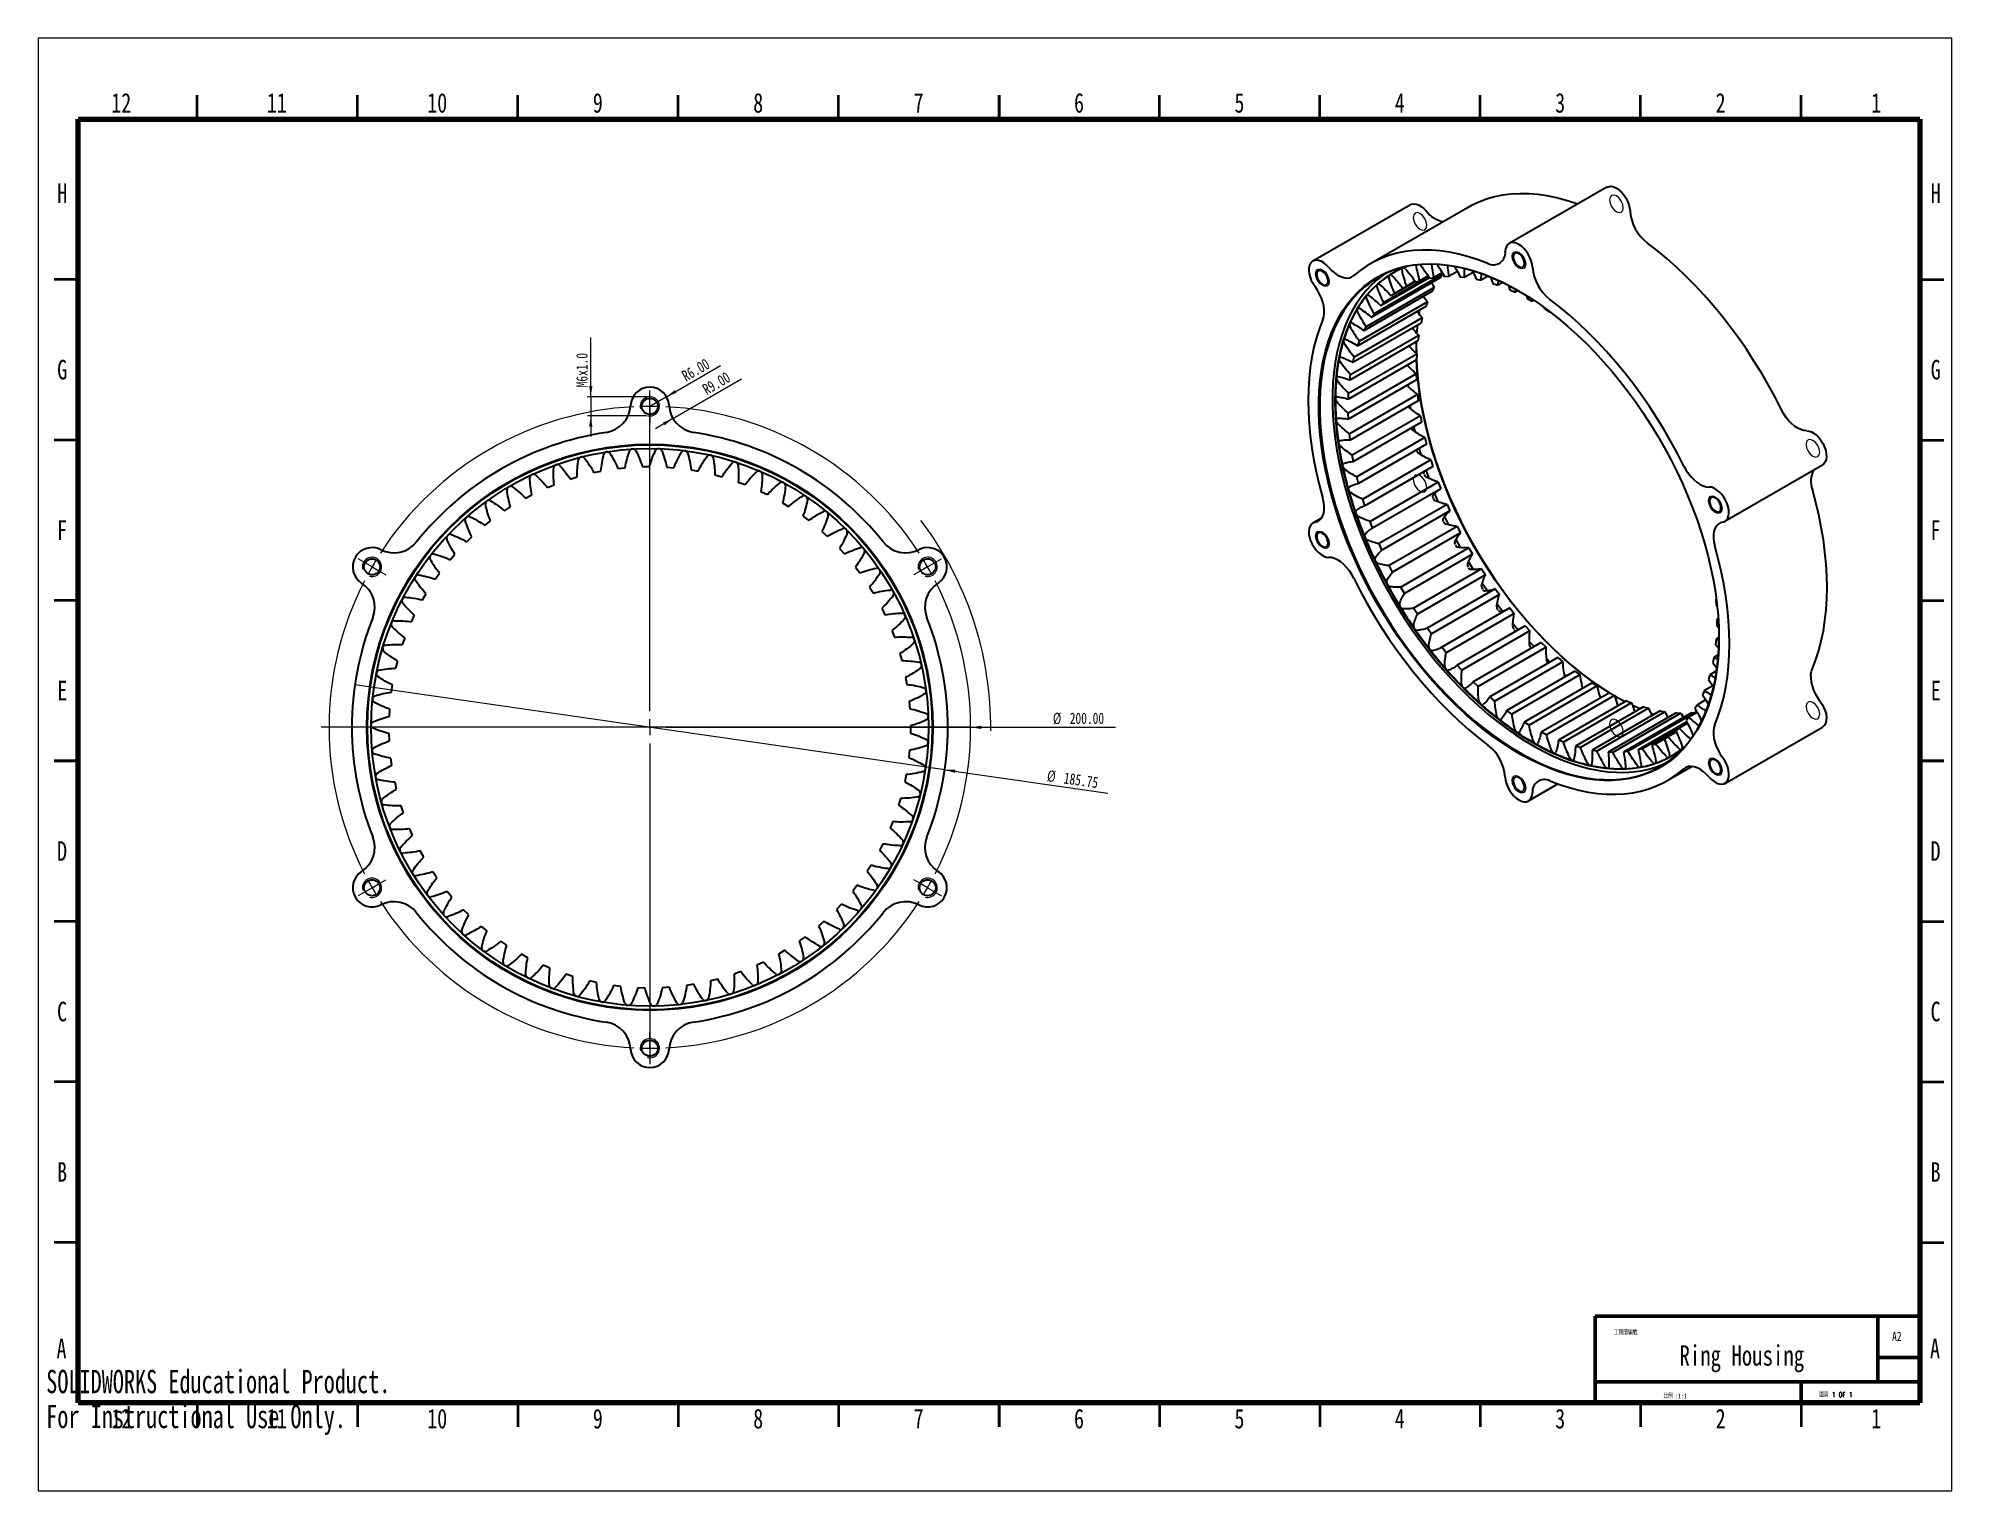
# Paper-space layout 'Layout1' of a CAD drawing. Header units: millimetres. Extents: x 26 to 231, y 20 to 176.
# The model-space entities are those that its viewports show. They can reach past a viewport. Long polylines and large blocks are cut down to what shows.
import ezdxf

# ---------------------------------------------------------------- set-up
doc = ezdxf.new("R2010")
doc.units = ezdxf.units.MM
doc.linetypes.add('CENTERX2', pattern=[20.32, 12.7, -2.54, 2.54, -2.54])
doc.styles.add('SLDTEXTSTYLE0', font='TXT', dxfattribs={"width": 0.75})
doc.styles.add('SLDTEXTSTYLE1', font='TXT', dxfattribs={"width": 0.7, "bigfont": 'bigfont'})
doc.styles.add('SLDTEXTSTYLE2', font='TXT', dxfattribs={"width": 0.666667, "bigfont": 'bigfont'})
doc.styles.add('SLDTEXTSTYLE3', font='TXT', dxfattribs={"width": 0.7})
doc.dimstyles.new('SLDDIMSTYLE0', dxfattribs={"dimtxt": 3.5, "dimasz": 3.302, "dimexe": 0, "dimexo": 0.0625, "dimgap": 0.875, "dimtad": 1, "dimrnd": 1e-09, "dimzin": 4, "dimdsep": 46, "dimtxsty": 'SLDTEXTSTYLE0', "dimblk1": 'NONE', "dimsah": 1, "dimcen": 0, "dimadec": 0, "dimazin": 1, "dimtfac": 1, "dimtmove": 0, "dimatfit": 3, "dimldrblk": 'NONE', "dimfxl": 1, "dimfrac": 2, "dimtolj": 1, "dimtzin": 12, "dimarcsym": 0})
doc.dimstyles.new('SLDDIMSTYLE1', dxfattribs={"dimtxt": 3.5, "dimasz": 3.302, "dimexe": 0, "dimexo": 0.0625, "dimgap": 0.875, "dimtad": 1, "dimrnd": 1e-09, "dimzin": 4, "dimdsep": 46, "dimtxsty": 'SLDTEXTSTYLE0', "dimsah": 1, "dimcen": 0, "dimadec": 0, "dimazin": 1, "dimtfac": 1, "dimtofl": 0, "dimtmove": 0, "dimatfit": 3, "dimfxl": 1, "dimfrac": 2, "dimtolj": 1, "dimtzin": 12, "dimarcsym": 0})
doc.dimstyles.new('SLDDIMSTYLE2', dxfattribs={"dimtxt": 3.5, "dimasz": 3.302, "dimexe": 0, "dimexo": 0.0625, "dimgap": 0.875, "dimtad": 1, "dimrnd": 1e-09, "dimzin": 4, "dimdsep": 46, "dimtxsty": 'SLDTEXTSTYLE0', "dimsah": 1, "dimcen": 0, "dimadec": 0, "dimazin": 1, "dimtfac": 1, "dimtofl": 0, "dimtmove": 1, "dimatfit": 3, "dimfxl": 1, "dimfrac": 2, "dimtolj": 1, "dimtzin": 12, "dimarcsym": 0})
doc.dimstyles.new('SLDDIMSTYLE3', dxfattribs={"dimtxt": 3.5, "dimasz": 3.302, "dimexe": 0, "dimexo": 0.0625, "dimgap": 0.875, "dimtad": 1, "dimrnd": 1e-09, "dimzin": 12, "dimdsep": 46, "dimtxsty": 'SLDTEXTSTYLE0', "dimblk1": 'NONE', "dimsah": 1, "dimcen": 0, "dimadec": 0, "dimazin": 3, "dimtfac": 1, "dimtmove": 0, "dimatfit": 3, "dimldrblk": 'NONE', "dimfxl": 1, "dimfrac": 2, "dimtolj": 1, "dimtzin": 12, "dimarcsym": 0})
doc.dimstyles.new('SLDDIMSTYLE4', dxfattribs={"dimtxt": 3.5, "dimasz": 3.302, "dimexe": 0, "dimexo": 0.0625, "dimgap": 0.875, "dimtad": 1, "dimrnd": 1e-09, "dimzin": 4, "dimdsep": 46, "dimtxsty": 'SLDTEXTSTYLE0', "dimsah": 1, "dimcen": 0.09, "dimadec": 0, "dimazin": 1, "dimtfac": 1, "dimtmove": 0, "dimatfit": 0, "dimfxl": 1, "dimfrac": 2, "dimtolj": 1, "dimtzin": 12, "dimarcsym": 0})

psp = doc.layouts.get("Layout1")

msp = doc.modelspace()

# ---------------------------------------------------------------- texts
at = {"color": 7, "linetype": 'Continuous', "lineweight": 0}
for s, insert, char_height, attachment_point, style in [('12', (23.377, 418.114), 6.096, 2, 'SLDTEXTSTYLE0'), ('11', (71.877, 418.114), 6.096, 2, 'SLDTEXTSTYLE0'), ('10', (121.877, 418.114), 6.096, 2, 'SLDTEXTSTYLE0'), ('9', (171.939, 418.114), 6.096, 2, 'SLDTEXTSTYLE0'), ('8', (221.939, 418.114), 6.096, 2, 'SLDTEXTSTYLE0'), ('7', (271.939, 418.114), 6.096, 2, 'SLDTEXTSTYLE0'), ('6', (321.939, 418.114), 6.096, 2, 'SLDTEXTSTYLE0'), ('5', (371.939, 418.114), 6.096, 2, 'SLDTEXTSTYLE0'), ('4', (421.939, 418.114), 6.096, 2, 'SLDTEXTSTYLE0'), ('3', (471.939, 418.114), 6.096, 2, 'SLDTEXTSTYLE0'), ('2', (521.939, 418.114), 6.096, 2, 'SLDTEXTSTYLE0'), ('1', (570.439, 418.114), 6.096, 2, 'SLDTEXTSTYLE0'), ('H', (4.985, 389.976), 6.096, 2, 'SLDTEXTSTYLE0'), ('H', (588.985, 389.976), 6.096, 2, 'SLDTEXTSTYLE0'), ('G', (4.981, 334.976), 6.096, 2, 'SLDTEXTSTYLE0'), ('G', (588.981, 334.976), 6.096, 2, 'SLDTEXTSTYLE0'), ('F', (4.937, 284.976), 6.096, 2, 'SLDTEXTSTYLE0'), ('F', (588.937, 284.976), 6.096, 2, 'SLDTEXTSTYLE0'), ('E', (5.011, 234.976), 6.096, 2, 'SLDTEXTSTYLE0'), ('E', (589.011, 234.976), 6.096, 2, 'SLDTEXTSTYLE0'), ('D', (4.93, 184.976), 6.096, 2, 'SLDTEXTSTYLE0'), ('D', (588.93, 184.976), 6.096, 2, 'SLDTEXTSTYLE0'), ('C', (4.937, 134.976), 6.096, 2, 'SLDTEXTSTYLE0'), ('C', (588.937, 134.976), 6.096, 2, 'SLDTEXTSTYLE0'), ('B', (4.953, 84.976), 6.096, 2, 'SLDTEXTSTYLE0'), ('B', (588.953, 84.976), 6.096, 2, 'SLDTEXTSTYLE0'), ('A', (4.757, 29.976), 6.096, 2, 'SLDTEXTSTYLE0'), ('工程圖編號', (488.656, 32.658), 1.5, 1, 'SLDTEXTSTYLE1'), ('A2', (575.387, 32.151), 2.9104, 1, 'SLDTEXTSTYLE0'), ('A', (588.757, 29.976), 6.096, 2, 'SLDTEXTSTYLE0'), ('Ring Housing', (528.544, 27.933), 6.35, 2, 'SLDTEXTSTYLE0'), ('圖頁 1 OF 1', (552.733, 13.282), 1.5, 1, 'SLDTEXTSTYLE2'), ('12', (23.377, 8.114), 6.096, 2, 'SLDTEXTSTYLE0'), ('11', (71.877, 8.114), 6.096, 2, 'SLDTEXTSTYLE0'), ('10', (121.877, 8.114), 6.096, 2, 'SLDTEXTSTYLE0'), ('9', (171.939, 8.114), 6.096, 2, 'SLDTEXTSTYLE0'), ('8', (221.939, 8.114), 6.096, 2, 'SLDTEXTSTYLE0'), ('7', (271.939, 8.114), 6.096, 2, 'SLDTEXTSTYLE0'), ('6', (321.939, 8.114), 6.096, 2, 'SLDTEXTSTYLE0'), ('5', (371.939, 8.114), 6.096, 2, 'SLDTEXTSTYLE0'), ('4', (421.939, 8.114), 6.096, 2, 'SLDTEXTSTYLE0'), ('3', (471.939, 8.114), 6.096, 2, 'SLDTEXTSTYLE0'), ('2', (521.939, 8.114), 6.096, 2, 'SLDTEXTSTYLE0'), ('1', (570.439, 8.114), 6.096, 2, 'SLDTEXTSTYLE0')]:
    msp.add_mtext(s, dxfattribs=dict(at, insert=insert, char_height=char_height, attachment_point=attachment_point, style=style))
at = {"color": 7, "linetype": 'Continuous', "char_height": 7.266, "attachment_point": 1, "style": 'SLDTEXTSTYLE3'}
for s, insert in [('SOLIDWORKS Educational Product.', (0, 20.265)), ('For Instructional Use Only.', (0, 9.366))]:
    msp.add_mtext(s, dxfattribs=dict(at, insert=insert))

# ---------------------------------------------------------------- blocks, each defined once
blk = doc.blocks.new('SW_NOTE_0')
at = {"color": 0, "linetype": 'Continuous', "lineweight": 0, "char_height": 1.5, "attachment_point": 1}
for s, insert, style in [('比例', (0, 1.93), 'SLDTEXTSTYLE1'), (':1:1', (3.7, 1.89), 'SLDTEXTSTYLE0')]:
    blk.add_mtext(s, dxfattribs=dict(at, insert=insert, style=style))
blk = doc.blocks.new('_D')
at = {"color": 7, "linetype": 'Continuous', "lineweight": 0, "transparency": 16777216}
for q in [(88.15, 220.49), (333.27, 220.49)]:
    blk.add_line((288.15, 220.49), q, dxfattribs=at)
at = {"color": 7, "linetype": 'Continuous', "lineweight": 18, "transparency": 16777216}
blk.add_arc((188.15, 220.49), 106.28, 359.42706, 37.31, dxfattribs=at)
blk.add_solid([(288.15, 220.49), (291.45, 219.98), (291.45, 220.99)], dxfattribs=at)
at = {"color": 7, "linetype": 'Continuous', "lineweight": 18, "transparency": 16777216, "char_height": 3.5, "attachment_point": 1, "style": 'SLDTEXTSTYLE0'}
for s, insert in [('%%c', (313.77, 225)), ('200.00', (319.05, 225.05))]:
    blk.add_mtext(s, dxfattribs=dict(at, insert=insert))
blk = doc.blocks.new('_None')
blk = doc.blocks.new('_D_1')
at = {"color": 7, "linetype": 'Continuous', "lineweight": 0, "transparency": 16777216}
for q in [(210.23, 333.23), (188.15, 320.49)]:
    blk.add_line((193.35, 323.49), q, dxfattribs=at)
at = {"color": 7, "linetype": 'Continuous', "lineweight": 18, "transparency": 16777216}
blk.add_solid([(193.35, 323.49), (196.46, 324.7), (195.95, 325.58)], dxfattribs=at)
at = {"color": 7, "linetype": 'Continuous', "lineweight": 18, "transparency": 16777216, "insert": (197.7, 331.17), "char_height": 3.5, "attachment_point": 1, "rotation": 30, "style": 'SLDTEXTSTYLE0'}
blk.add_mtext('R6.00', dxfattribs=at)
blk = doc.blocks.new('_D_2')
at = {"color": 7, "linetype": 'Continuous', "lineweight": 0, "transparency": 16777216}
for q in [(216.69, 329.09), (189.88, 313.51)]:
    blk.add_line((195.37, 316.7), q, dxfattribs=at)
at = {"color": 7, "linetype": 'Continuous', "lineweight": 18, "transparency": 16777216}
blk.add_solid([(195.37, 316.7), (192.26, 315.48), (192.77, 314.6)], dxfattribs=at)
at = {"color": 7, "linetype": 'Continuous', "lineweight": 18, "transparency": 16777216, "insert": (204.15, 326.96), "char_height": 3.5, "attachment_point": 1, "rotation": 30.39055, "style": 'SLDTEXTSTYLE0'}
blk.add_mtext('R9.00', dxfattribs=at)
blk = doc.blocks.new('_D_3')
at = {"color": 7, "linetype": 'Continuous', "lineweight": 0, "transparency": 16777216}
for q in [(96.22, 233.72), (330.94, 199.93)]:
    blk.add_line((280.08, 207.25), q, dxfattribs=at)
at = {"color": 7, "linetype": 'Continuous', "lineweight": 18, "transparency": 16777216}
blk.add_solid([(280.08, 207.25), (283.28, 206.28), (283.42, 207.29)], dxfattribs=at)
at = {"color": 7, "linetype": 'Continuous', "lineweight": 18, "transparency": 16777216, "char_height": 3.5, "attachment_point": 1, "rotation": 351.80893, "style": 'SLDTEXTSTYLE0'}
for s, insert in [('%%c', (312.28, 207.18)), ('185.75', (317.51, 206.48))]:
    blk.add_mtext(s, dxfattribs=dict(at, insert=insert))
blk = doc.blocks.new('_D_4')
at = {"color": 7, "linetype": 'Continuous', "lineweight": 0, "transparency": 16777216}
for p, q in [((169.74, 323.49), (169.74, 341.99)), ((187.15, 323.49), (168.74, 323.49)), ((169.74, 323.49), (169.74, 317.49)), ((187.15, 317.49), (168.74, 317.49)), ((169.74, 317.49), (169.74, 311.14))]:
    blk.add_line(p, q, dxfattribs=at)
at = {"color": 7, "linetype": 'Continuous', "lineweight": 18, "transparency": 16777216}
for points in [[(169.74, 323.49), (170.25, 326.79), (169.23, 326.79)], [(169.74, 317.49), (169.23, 314.18), (170.25, 314.18)]]:
    blk.add_solid(points, dxfattribs=at)
at = {"color": 7, "linetype": 'Continuous', "lineweight": 18, "transparency": 16777216, "insert": (165.23, 326.41), "char_height": 3.5, "attachment_point": 1, "rotation": 90, "style": 'SLDTEXTSTYLE0'}
blk.add_mtext('M6x1.0', dxfattribs=at)
blk = doc.blocks.new('SW_CENTERMARKSYMBOL_0')
at = {"color": 0, "linetype": 'Continuous', "lineweight": 18}
for p, q in [((86.6, 52.5), (86.6, 55)), ((86.6, -45), (86.6, 52.5)), ((86.6, 50), (86.6, 52.5)), ((86.6, 50), (86.6, 47.5)), ((86.6, 47.5), (86.6, 45)), ((-2.17, 1.25), (-4.33, 2.5)), ((0, 0), (-2.17, 1.25)), ((0, 0), (2.17, -1.25)), ((173.21, 0), (171.04, -1.25)), ((173.21, 0), (175.37, 1.25)), ((175.37, 1.25), (177.54, 2.5)), ((2.17, -1.25), (4.33, -2.5)), ((171.04, -1.25), (168.87, -2.5)), ((86.6, -50), (86.6, -47.5)), ((81.6, -50), (-15.9, -50)), ((86.6, -50), (84.1, -50)), ((86.6, -50), (86.6, -52.5)), ((86.6, -50), (89.1, -50)), ((91.6, -50), (189.1, -50)), ((86.6, -55), (86.6, -152.5)), ((-2.17, -101.25), (-4.33, -102.5)), ((0, -100), (-2.17, -101.25)), ((0, -100), (2.17, -98.75)), ((2.17, -98.75), (4.33, -97.5)), ((171.04, -98.75), (168.87, -97.5)), ((173.21, -100), (171.04, -98.75)), ((173.21, -100), (175.37, -101.25)), ((175.37, -101.25), (177.54, -102.5)), ((86.6, -147.5), (86.6, -145)), ((86.6, -150), (86.6, -147.5)), ((86.6, -150), (86.6, -152.5)), ((86.6, -152.5), (86.6, -155))]:
    blk.add_line(p, q, dxfattribs=at)
at = {"color": 0, "linetype": 'CENTERX2', "lineweight": 0}
for start, end in [(92.86479, 147.13521), (32.86479, 87.13521), (152.86479, 207.13521), (332.86479, 27.13521), (212.86479, 267.13521), (272.86479, 327.13521)]:
    blk.add_arc((86.6, -50), 100, start, end, dxfattribs=at)
at = {"color": 0, "linetype": 'Continuous', "lineweight": 0}
for start, end in [(90, 91.43239), (88.56761, 90), (150, 151.43239), (148.56761, 150), (30, 31.43239), (28.56761, 30), (208.56761, 210), (210, 211.43239), (328.56761, 330), (330, 331.43239), (268.56761, 270), (270, 271.43239)]:
    blk.add_arc((86.6, -50), 100, start, end, dxfattribs=at)

# ---------------------------------------------------------------- dimensions: what is measured, and where the dimension line sits
at = {"color": 7, "linetype": 'Continuous', "lineweight": 18}
dim = msp.add_linear_dim(base=(169.743, 317.485), p1=(188.152, 323.485), p2=(188.152, 317.485), angle=90, text='M6x1.0', dimstyle='SLDDIMSTYLE4', dxfattribs=at)
dim.commit()
dim.dimension.update_dxf_attribs({"geometry": '_D_4', "text_midpoint": (169.743, 334.202), "dimtype": 160})
for center, mpoint, dimstyle, picture, middle in [((188.152, 320.485), (193.349, 323.485), 'SLDDIMSTYLE1', '_D_1', (205.251, 330.357)), ((203.133, 321.253), (195.369, 316.7), 'SLDDIMSTYLE2', '_D_2', (211.822, 326.349))]:
    dim = msp.add_radius_dim(center=center, mpoint=mpoint, dimstyle=dimstyle, dxfattribs=at)
    dim.commit()
    dim.dimension.update_dxf_attribs({"geometry": picture, "text_midpoint": middle, "dimtype": 164})
for p1, p2, dimstyle, picture, middle in [((88.152, 220.485), (288.152, 220.485), 'SLDDIMSTYLE0', '_D', (323.547, 220.485)), ((96.225, 233.718), (280.08, 207.253), 'SLDDIMSTYLE3', '_D_3', (321.318, 201.317))]:
    dim = msp.add_diameter_dim_2p(p1=p1, p2=p2, dimstyle=dimstyle, dxfattribs=at)
    dim.commit()
    dim.dimension.update_dxf_attribs({"geometry": picture, "text_midpoint": middle, "dimtype": 163})

# ---------------------------------------------------------------- linework, layer by layer
at = {"color": 7, "linetype": 'Continuous', "lineweight": 35}
for p, q in [((47, 410), (47, 417.5)), ((97, 410), (97, 417.5)), ((147, 410), (147, 417.5)), ((197, 410), (197, 417.5)), ((247, 410), (247, 417.5)), ((297, 417.5), (297, 410)), ((297, 410), (297, 417.5)), ((347, 410), (347, 417.5)), ((397, 410), (397, 417.5)), ((447, 410), (447, 417.5)), ((497, 410), (497, 417.5)), ((547, 410), (547, 417.5)), ((10, 360), (2.5, 360)), ((584, 360), (591.5, 360)), ((10, 310), (2.5, 310)), ((584, 310), (591.5, 310)), ((10, 260), (2.5, 260)), ((584, 260), (591.5, 260)), ((2.5, 210), (10, 210)), ((10, 210), (2.5, 210)), ((591.5, 210), (584, 210)), ((584, 210), (591.5, 210)), ((10, 160), (2.5, 160)), ((584, 160), (591.5, 160)), ((10, 110), (2.5, 110)), ((584, 110), (591.5, 110)), ((10, 60), (2.5, 60)), ((584, 60), (591.5, 60)), ((47, 10), (47, 2.5)), ((97, 10), (97, 2.5)), ((147, 10), (147, 2.5)), ((197, 10), (197, 2.5)), ((247, 10), (247, 2.5)), ((297, 2.5), (297, 10)), ((297, 10), (297, 2.5)), ((347, 10), (347, 2.5)), ((397, 10), (397, 2.5)), ((447, 10), (447, 2.5)), ((497, 10), (497, 2.5)), ((547, 10), (547, 2.5))]:
    msp.add_line(p, q, dxfattribs=at)
at = {"color": 7, "linetype": 'Continuous', "lineweight": 70}
for p, q in [((10, 10), (10, 410)), ((10, 410), (584, 410)), ((584, 410), (584, 10)), ((584, 10), (10, 10))]:
    msp.add_line(p, q, dxfattribs=at)
at = {"color": 7, "linetype": 'Continuous', "lineweight": 25}
for p, q in [((486.46, 388.801), (456.054, 371.248)), ((425.222, 383.326), (394.817, 365.773)), ((443.026, 382.385), (412.62, 364.832)), ((427.064, 364.476), (427.053, 364.562)), ((434.378, 360.442), (413.165, 348.196)), ((435.182, 361.582), (413.968, 349.336)), ((431.154, 360.57), (416.014, 351.83)), ((430.944, 360.886), (416.943, 352.803)), ((426.876, 359.28), (419.277, 354.893)), ((426.776, 359.415), (420.325, 355.691)), ((422.928, 357.358), (424.085, 357.973)), ((426.717, 359.493), (424.085, 357.973)), ((426.934, 359.204), (428.19, 359.631)), ((430.783, 361.128), (428.19, 359.631)), ((431.259, 360.413), (432.603, 360.649)), ((431.799, 358.953), (432.64, 357.566)), ((435.181, 362.137), (432.603, 360.649)), ((435.182, 361.582), (434.378, 360.442)), ((434.955, 362.007), (435.182, 361.582)), ((435.865, 360.976), (437.285, 361.018)), ((439.871, 362.511), (437.285, 361.018)), ((440.713, 360.888), (442.197, 360.736)), ((444.813, 362.246), (442.197, 360.736)), ((445.759, 360.149), (447.293, 359.804)), ((447.293, 359.804), (447.352, 361.796)), ((449.476, 361.064), (447.293, 359.804)), ((450.21, 360.71), (450.959, 358.766)), ((450.959, 358.766), (452.531, 358.231)), ((452.531, 358.231), (452.698, 359.645)), ((454.004, 359.082), (452.531, 358.231)), ((455.833, 358.108), (456.268, 356.75)), ((430.555, 353.036), (409.342, 340.789)), ((431.971, 356.269), (410.757, 344.023)), ((432.64, 357.566), (411.427, 345.32)), ((416.014, 351.83), (416.943, 352.803)), ((419.277, 354.893), (420.325, 355.691)), ((429.37, 354.768), (430.555, 353.036)), ((430.555, 353.036), (430.025, 351.593)), ((432.64, 357.566), (431.971, 356.269)), ((456.268, 356.75), (457.863, 356.031)), ((457.863, 356.031), (458.063, 356.947)), ((458.791, 356.567), (457.863, 356.031)), ((461.437, 354.91), (461.638, 354.121)), ((461.638, 354.121), (463.242, 353.222)), ((463.242, 353.222), (463.404, 353.702)), ((463.739, 353.509), (463.242, 353.222)), ((428.557, 346.456), (407.344, 334.21)), ((428.943, 348.031), (407.73, 335.785)), ((430.025, 351.593), (408.811, 339.347)), ((413.165, 348.196), (413.968, 349.336)), ((427.966, 349.283), (428.178, 350.527)), ((428.943, 348.031), (428.557, 346.456)), ((466.97, 351.185), (467.023, 350.9)), ((467.023, 350.9), (468.622, 349.831)), ((468.779, 349.921), (468.622, 349.831)), ((427.582, 340.903), (406.369, 328.656)), ((427.82, 342.597), (406.607, 330.351)), ((408.811, 339.347), (409.342, 340.789)), ((410.757, 344.023), (411.427, 345.32)), ((427.276, 343.205), (427.509, 345.851)), ((427.82, 342.597), (427.582, 340.903)), ((427.107, 334.982), (405.893, 322.736)), ((427.195, 336.78), (405.982, 324.534)), ((407.344, 334.21), (407.73, 335.785)), ((427.093, 337.954), (427.1, 336.848)), ((427.195, 336.78), (427.107, 334.982)), ((427.074, 330.632), (405.861, 318.386)), ((427.136, 328.746), (405.923, 316.499)), ((406.369, 328.656), (406.607, 330.351)), ((427.074, 330.632), (427.136, 328.746)), ((405.893, 322.736), (405.982, 324.534)), ((427.458, 324.207), (406.245, 311.961)), ((427.669, 322.249), (406.456, 310.003)), ((424.294, 327.105), (424.318, 326.843)), ((427.458, 324.207), (427.669, 322.249)), ((405.923, 316.499), (405.861, 318.386)), ((428.343, 317.562), (407.13, 305.316)), ((424.515, 320.428), (424.579, 320.369)), ((425.074, 320.75), (425.22, 319.83)), ((428.343, 317.562), (428.702, 315.549)), ((406.456, 310.003), (406.245, 311.961)), ((428.702, 315.549), (407.489, 303.303)), ((429.721, 310.754), (408.508, 298.508)), ((429.721, 310.754), (430.225, 308.704)), ((407.489, 303.303), (407.13, 305.316)), ((430.225, 308.704), (409.012, 296.458)), ((427.124, 306.913), (427.138, 306.859)), ((163.351, 297.857), (165.521, 298.52)), ((170.705, 299.84), (172.927, 300.296)), ((178.212, 301.125), (180.468, 301.371)), ((185.807, 301.701), (188.076, 301.735)), ((193.423, 301.564), (195.685, 301.385)), ((200.992, 300.714), (203.227, 300.325)), ((208.448, 299.16), (210.637, 298.562)), ((409.012, 296.458), (408.508, 298.508)), ((431.581, 303.843), (410.368, 291.597)), ((432.226, 301.775), (411.013, 289.528)), ((431.581, 303.843), (432.226, 301.775)), ((523.291, 284.677), (553.696, 302.23)), ((149.359, 291.876), (151.367, 292.931)), ((156.214, 295.195), (158.313, 296.058)), ((215.726, 296.913), (217.85, 296.114)), ((222.762, 293.995), (224.801, 293)), ((433.906, 296.891), (412.693, 284.645)), ((434.686, 294.822), (413.473, 282.576)), ((433.906, 296.891), (434.686, 294.822)), ((142.844, 287.93), (144.745, 289.168)), ((229.494, 290.432), (231.43, 289.25)), ((411.013, 289.528), (410.368, 291.597)), ((436.676, 289.958), (415.463, 277.712)), ((437.583, 287.906), (416.37, 275.66)), ((436.676, 289.958), (437.583, 287.906)), ((136.728, 283.39), (138.504, 284.802)), ((235.862, 286.253), (237.68, 284.895)), ((241.811, 281.496), (243.493, 279.974)), ((397.594, 285.722), (394.817, 284.119)), ((413.473, 282.576), (412.693, 284.645)), ((439.866, 283.106), (418.653, 270.859)), ((440.894, 281.089), (419.68, 268.843)), ((439.866, 283.106), (440.894, 281.089)), ((125.9, 272.699), (127.382, 274.416)), ((131.063, 278.299), (132.7, 279.87)), ((247.288, 276.204), (248.821, 274.531)), ((416.37, 275.66), (415.463, 277.712)), ((443.449, 276.393), (422.236, 264.147)), ((444.587, 274.431), (423.374, 262.184)), ((439.421, 279.006), (440.787, 276.497)), ((443.449, 276.393), (444.587, 274.431)), ((121.284, 266.64), (122.599, 268.489)), ((252.246, 270.421), (253.615, 268.612)), ((419.68, 268.843), (418.653, 270.859)), ((447.392, 269.881), (426.179, 257.635)), ((443.357, 272.064), (444.855, 269.632)), ((447.392, 269.881), (448.631, 267.989)), ((256.64, 264.2), (257.834, 262.271)), ((423.374, 262.184), (422.236, 264.147)), ((448.631, 267.989), (427.418, 255.742)), ((451.662, 263.625), (430.449, 251.379)), ((447.652, 265.348), (449.261, 263.024)), ((451.662, 263.625), (452.991, 261.82)), ((117.256, 260.175), (118.392, 262.139)), ((260.433, 257.595), (261.441, 255.562)), ((427.418, 255.742), (426.179, 257.635)), ((452.991, 261.82), (431.778, 249.574)), ((456.22, 257.681), (435.007, 245.435)), ((452.271, 258.916), (453.969, 256.726)), ((456.22, 257.681), (457.627, 255.979)), ((520.603, 260.493), (520.466, 260.414)), ((520.466, 260.414), (520.603, 258.49)), ((520.603, 258.49), (520.799, 258.32)), ((113.851, 253.362), (114.798, 255.424)), ((263.59, 250.663), (264.403, 248.545)), ((431.778, 249.574), (430.449, 251.379)), ((457.627, 255.979), (436.414, 243.733)), ((461.027, 252.101), (439.814, 239.854)), ((461.027, 252.101), (462.5, 250.516)), ((520.748, 254.041), (520.734, 252.196)), ((520.734, 252.196), (521.307, 251.633)), ((521.218, 254.312), (520.748, 254.041)), ((521.227, 253.941), (520.748, 254.041)), ((111.099, 246.26), (111.849, 248.401)), ((436.414, 243.733), (435.007, 245.435)), ((462.5, 250.516), (441.287, 238.27)), ((466.04, 246.933), (444.827, 234.687)), ((467.566, 245.481), (446.353, 233.235)), ((466.04, 246.933), (467.566, 245.481)), ((520.525, 247.956), (520.361, 246.207)), ((520.361, 246.207), (521.307, 245.157)), ((521.421, 248.473), (520.525, 247.956)), ((521.391, 247.674), (520.525, 247.956)), ((109.024, 238.931), (109.57, 241.134)), ((266.085, 243.467), (266.696, 241.281)), ((441.287, 238.27), (439.814, 239.854)), ((471.216, 242.224), (450.002, 229.978)), ((472.782, 240.917), (451.568, 228.671)), ((471.216, 242.224), (472.782, 240.917)), ((519.798, 242.212), (519.486, 240.576)), ((519.486, 240.576), (520.76, 238.987)), ((521.229, 243.038), (519.798, 242.212)), ((521.063, 241.66), (519.798, 242.212)), ((107.644, 231.441), (107.982, 233.684)), ((267.894, 236.068), (268.298, 233.835)), ((446.353, 233.235), (444.827, 234.687)), ((476.508, 238.015), (455.295, 225.769)), ((478.1, 236.864), (456.887, 224.618)), ((481.871, 234.343), (460.657, 222.097)), ((483.474, 233.358), (462.261, 221.112)), ((473.355, 236.244), (473.364, 236.2)), ((476.508, 238.015), (478.1, 236.864)), ((478.828, 232.818), (479.009, 232.691)), ((481.871, 234.343), (483.474, 233.358)), ((519.472, 233.453), (516.867, 231.95)), ((518.576, 236.861), (518.117, 235.351)), ((518.117, 235.351), (519.709, 233.121)), ((520.703, 238.089), (518.576, 236.861)), ((269.003, 228.532), (269.196, 226.272)), ((451.568, 228.671), (450.002, 229.978)), ((487.257, 231.24), (466.043, 218.993)), ((488.858, 230.43), (467.645, 218.183)), ((492.618, 228.733), (471.405, 216.486)), ((494.203, 228.105), (472.99, 215.858)), ((497.909, 226.844), (476.695, 214.598)), ((487.257, 231.24), (488.858, 230.43)), ((488.904, 230.255), (489.449, 229.938)), ((492.618, 228.733), (494.203, 228.105)), ((497.909, 226.844), (499.463, 226.403)), ((514.688, 227.52), (513.951, 226.3)), ((517.264, 229.007), (514.688, 227.52)), ((516.867, 231.95), (516.267, 230.578)), ((106.972, 223.854), (107.098, 226.119)), ((269.401, 220.926), (269.382, 218.657)), ((456.887, 224.618), (455.295, 225.769)), ((462.261, 221.112), (460.657, 222.097)), ((499.463, 226.403), (478.25, 214.157)), ((503.081, 225.59), (481.868, 213.344)), ((504.592, 225.341), (483.379, 213.095)), ((508.091, 224.982), (486.878, 212.736)), ((509.545, 224.927), (488.331, 212.681)), ((512.893, 225.026), (491.68, 212.78)), ((514.277, 225.165), (493.064, 212.919)), ((511.36, 222.207), (496.233, 213.474)), ((511.521, 221.88), (497.534, 213.806)), ((499.463, 226.403), (500.457, 224.075)), ((501.17, 224.487), (500.104, 224.875)), ((503.081, 225.59), (504.592, 225.341)), ((504.592, 225.341), (505.506, 223.49)), ((508.091, 224.982), (509.545, 224.927)), ((511.584, 221.753), (508.998, 220.26)), ((509.545, 224.927), (510.324, 223.542)), ((512.057, 223.612), (511.19, 222.554)), ((514.626, 225.095), (512.057, 223.612)), ((512.893, 225.026), (514.277, 225.165)), ((514.277, 225.165), (514.403, 224.966)), ((107.014, 216.237), (106.927, 218.504)), ((467.645, 218.183), (466.043, 218.993)), ((472.99, 215.858), (471.405, 216.486)), ((508.084, 219.194), (500.496, 214.813)), ((501.704, 215.335), (500.496, 214.813)), ((508.144, 219.053), (501.704, 215.335)), ((505.536, 217.493), (504.433, 216.785)), ((508.162, 219.009), (505.536, 217.493)), ((508.998, 220.26), (508.008, 219.373)), ((512.667, 216.862), (512.638, 216.885)), ((523.291, 203.023), (553.696, 220.576)), ((107.768, 208.658), (107.469, 210.907)), ((269.086, 213.316), (268.854, 211.059)), ((478.25, 214.157), (476.695, 214.598)), ((483.379, 213.095), (481.868, 213.344)), ((488.331, 212.681), (486.878, 212.736)), ((493.064, 212.919), (491.68, 212.78)), ((497.534, 213.806), (496.233, 213.474)), ((109.229, 201.182), (108.721, 203.394)), ((268.059, 205.769), (267.616, 203.543)), ((462.053, 197.548), (471.232, 202.847)), ((505.487, 203.964), (512.995, 208.298)), ((266.329, 198.351), (265.681, 196.176)), ((111.383, 193.877), (110.67, 196.031)), ((263.913, 191.127), (263.064, 189.023)), ((114.212, 186.805), (113.3, 188.882)), ((117.691, 180.029), (116.589, 182.012)), ((260.831, 184.162), (259.788, 182.147)), ((121.789, 173.608), (120.506, 175.48)), ((257.11, 177.516), (255.884, 175.607)), ((126.47, 167.6), (125.018, 169.343)), ((252.784, 171.247), (251.384, 169.462)), ((131.693, 162.056), (130.084, 163.656)), ((247.889, 165.412), (246.328, 163.765)), ((137.413, 157.026), (135.661, 158.468)), ((236.572, 155.239), (234.731, 153.912)), ((242.469, 160.06), (240.761, 158.567)), ((143.578, 152.554), (141.699, 153.825)), ((150.135, 148.678), (148.145, 149.768)), ((230.25, 150.992), (228.293, 149.843)), ((157.027, 145.434), (154.943, 146.332)), ((164.191, 142.849), (162.033, 143.548)), ((216.554, 144.361), (214.417, 143.597)), ((223.557, 147.355), (221.501, 146.395)), ((171.567, 140.946), (169.352, 141.44)), ((179.088, 139.743), (176.837, 140.027)), ((186.688, 139.249), (184.42, 139.321)), ((194.302, 139.468), (192.037, 139.328)), ((201.861, 140.4), (199.62, 140.049)), ((209.3, 142.036), (207.102, 141.476))]:
    msp.add_line(p, q, dxfattribs=at)
at = {"color": 7, "linetype": 'Continuous', "lineweight": 50}
for p, q in [((482.796, 36.949), (482.796, 9.865)), ((584, 36.949), (482.796, 36.949)), ((571, 16.576), (571, 36.949)), ((584, 24.082), (571, 24.082)), ((584, 16.576), (482.796, 16.576)), ((547, 10), (547, 16.576))]:
    msp.add_line(p, q, dxfattribs=at)
at = {"color": 7, "linetype": 'Continuous', "lineweight": 25, "flags": 128}
for points in [[(486.46, 388.801), (486.537, 388.844), (487.17, 389.051), (487.886, 389.063), (488.658, 388.878), (489.459, 388.504), (490.26, 387.954), (491.033, 387.247), (491.748, 386.409), (492.382, 385.47), (492.91, 384.464), (493.314, 383.427), (493.579, 382.397), (493.696, 381.41)], [(425.222, 383.326), (425.596, 383.493), (426.273, 383.606), (427.019, 383.522), (427.809, 383.244), (428.614, 382.781), (429.405, 382.152), (430.153, 381.378)], [(477.281, 383.502), (476.761, 383.686), (473.748, 384.655), (470.769, 385.441), (467.832, 386.042), (464.942, 386.458), (462.107, 386.687), (459.332, 386.728), (456.623, 386.583), (453.987, 386.251), (451.429, 385.732), (448.956, 385.028), (446.572, 384.141), (444.282, 383.072), (443.026, 382.385)], [(463.291, 363.857), (463.174, 364.844), (462.908, 365.874), (462.504, 366.911), (461.976, 367.917), (461.343, 368.856), (460.627, 369.694), (459.855, 370.401), (459.054, 370.951), (458.253, 371.326), (457.48, 371.51), (456.765, 371.499), (456.131, 371.291), (455.603, 370.895), (455.199, 370.325), (454.934, 369.601), (454.817, 368.749)], [(540.887, 319.426), (538.911, 323.305), (536.826, 327.136), (534.636, 330.912), (532.347, 334.624), (529.963, 338.264), (527.489, 341.824), (524.932, 345.295), (522.296, 348.671), (519.587, 351.944), (516.812, 355.106), (513.977, 358.151), (511.087, 361.071), (508.15, 363.861), (505.171, 366.515), (502.158, 369.025), (499.116, 371.388)], [(399.747, 363.825), (398.999, 364.599), (398.208, 365.229), (397.404, 365.691), (396.614, 365.969), (395.867, 366.053), (395.191, 365.941), (394.609, 365.635), (394.142, 365.147), (393.808, 364.495), (393.618, 363.702), (393.578, 362.797), (393.692, 361.811), (393.953, 360.782), (394.354, 359.744), (394.879, 358.737), (395.51, 357.796)], [(521.421, 248.394), (521.351, 245.034), (521.142, 241.761), (520.795, 238.583), (520.31, 235.507), (519.689, 232.54), (518.932, 229.69), (518.041, 226.961), (517.019, 224.36), (515.868, 221.893), (514.589, 219.566), (513.187, 217.384), (511.664, 215.351), (510.024, 213.472), (508.27, 211.751), (506.406, 210.193), (504.436, 208.8), (502.366, 207.575), (500.198, 206.523), (497.939, 205.644), (495.593, 204.94), (493.165, 204.414), (490.661, 204.067), (488.087, 203.898), (485.448, 203.91), (482.75, 204.1), (479.999, 204.471), (477.202, 205.019), (474.364, 205.745), (471.492, 206.646), (468.592, 207.72), (465.671, 208.966), (462.735, 210.38), (459.79, 211.959), (456.844, 213.7), (453.904, 215.598), (450.974, 217.65), (448.063, 219.851), (445.176, 222.196), (442.32, 224.68), (439.501, 227.297), (436.726, 230.042), (434.001, 232.908), (431.332, 235.888), (428.725, 238.977), (426.185, 242.167), (423.719, 245.452), (421.331, 248.823), (419.028, 252.274), (416.814, 255.797), (414.694, 259.383), (412.673, 263.025), (410.756, 266.715), (408.947, 270.444), (407.249, 274.204), (405.667, 277.988), (404.204, 281.785), (402.863, 285.588), (401.648, 289.389), (400.561, 293.178), (399.604, 296.948), (398.78, 300.69), (398.091, 304.396), (397.538, 308.057), (397.121, 311.665), (396.843, 315.212), (396.704, 318.691), (396.704, 322.093), (396.843, 325.41), (397.121, 328.637), (397.538, 331.765), (398.091, 334.786), (398.78, 337.696), (399.604, 340.487), (400.561, 343.152), (401.648, 345.686), (402.863, 348.084), (404.204, 350.339), (405.667, 352.448), (407.249, 354.404), (408.947, 356.205), (410.756, 357.845), (412.673, 359.321), (414.694, 360.63), (416.814, 361.769), (419.028, 362.735), (421.331, 363.526), (423.719, 364.141), (426.185, 364.578), (428.725, 364.836), (431.332, 364.915), (434.001, 364.814), (436.726, 364.533), (439.501, 364.074), (442.32, 363.436), (445.176, 362.623), (448.063, 361.635), (450.974, 360.474), (453.904, 359.144), (456.844, 357.647), (459.79, 355.987), (462.735, 354.167), (465.671, 352.191), (468.592, 350.064), (471.492, 347.79), (474.364, 345.375), (477.202, 342.824), (479.999, 340.142), (482.75, 337.336), (485.448, 334.412), (488.087, 331.377), (490.661, 328.236), (493.165, 324.998), (495.593, 321.669), (497.939, 318.257), (500.198, 314.769), (502.366, 311.214), (504.436, 307.599), (506.406, 303.932), (508.27, 300.221), (510.024, 296.475), (511.664, 292.702), (513.187, 288.911), (514.589, 285.11), (515.868, 281.307), (517.019, 277.51), (518.041, 273.73), (518.932, 269.973), (519.689, 266.248), (520.31, 262.564), (520.795, 258.928), (521.142, 255.35), (521.351, 251.836), (521.421, 248.394)], [(459.205, 356.329), (456.991, 357.563), (454.057, 359.056), (451.134, 360.383), (448.229, 361.541), (445.349, 362.527), (442.499, 363.339), (439.687, 363.975), (436.918, 364.433), (434.199, 364.713), (431.536, 364.814), (428.935, 364.735), (426.401, 364.478), (423.94, 364.042), (421.558, 363.429), (419.26, 362.639), (417.051, 361.675), (414.936, 360.539), (412.92, 359.233), (411.007, 357.76), (409.202, 356.123), (407.508, 354.327), (405.929, 352.375), (404.47, 350.272), (403.132, 348.021), (401.92, 345.629), (400.835, 343.1), (399.881, 340.441), (399.058, 337.657), (398.371, 334.754), (397.818, 331.739), (397.403, 328.618), (397.126, 325.399), (396.987, 322.089), (396.987, 318.694), (397.126, 315.224), (397.403, 311.685), (397.818, 308.085), (398.371, 304.432), (399.058, 300.735), (399.881, 297.002), (400.835, 293.24), (401.92, 289.459), (403.132, 285.667), (404.47, 281.873), (405.929, 278.084), (407.508, 274.309), (409.202, 270.557), (411.007, 266.837), (412.92, 263.155), (414.936, 259.521), (417.051, 255.943), (419.26, 252.429), (421.558, 248.986), (423.94, 245.622), (426.401, 242.345), (428.935, 239.162), (431.536, 236.08), (434.199, 233.106), (436.918, 230.247), (439.687, 227.508), (442.499, 224.897), (445.349, 222.419), (448.229, 220.079), (451.134, 217.883), (454.057, 215.836), (456.991, 213.942), (459.93, 212.205), (462.868, 210.629), (465.797, 209.219), (468.712, 207.976), (471.605, 206.904), (474.471, 206.005), (477.302, 205.281), (480.093, 204.733), (482.838, 204.364), (485.53, 204.174), (488.163, 204.162), (490.731, 204.33), (493.229, 204.677), (495.651, 205.202), (497.992, 205.904), (500.246, 206.781), (502.409, 207.831), (504.475, 209.053), (506.44, 210.443), (508.3, 211.998), (510.05, 213.714), (511.686, 215.589), (513.206, 217.617), (514.605, 219.795), (515.88, 222.117), (517.029, 224.578), (518.049, 227.173), (518.937, 229.895), (519.693, 232.74), (520.313, 235.699), (520.797, 238.768), (521.143, 241.939), (521.351, 245.204), (521.421, 248.558), (521.421, 248.558)], [(424.159, 364.089), (422.927, 363.599), (420.763, 362.577), (418.696, 361.383), (416.729, 360.02), (414.868, 358.492), (413.116, 356.8), (411.477, 354.95), (409.955, 352.946), (408.554, 350.791), (407.276, 348.492), (406.125, 346.053), (405.104, 343.479), (404.213, 340.777), (403.457, 337.953), (402.835, 335.012), (402.35, 331.963), (402.003, 328.811), (401.795, 325.564), (401.725, 322.228), (401.795, 318.813), (402.003, 315.325), (402.35, 311.772), (402.835, 308.163), (403.457, 304.505), (404.213, 300.807), (405.104, 297.077), (406.125, 293.323), (407.276, 289.555), (408.554, 285.781), (409.955, 282.009), (411.477, 278.247), (413.116, 274.505), (414.868, 270.791), (416.729, 267.113), (418.696, 263.479), (420.763, 259.898), (422.927, 256.378), (425.182, 252.927), (427.522, 249.552), (429.943, 246.262), (432.44, 243.064), (435.006, 239.964), (437.636, 236.971), (440.324, 234.09), (443.063, 231.329), (445.848, 228.693), (448.672, 226.189), (451.529, 223.822), (454.413, 221.598), (457.316, 219.521), (460.232, 217.596), (463.155, 215.829), (466.078, 214.222), (468.994, 212.779), (471.897, 211.504), (474.781, 210.399), (477.638, 209.468), (480.462, 208.711), (483.247, 208.131), (485.986, 207.73), (488.674, 207.507), (491.304, 207.464), (493.87, 207.601), (496.366, 207.917), (498.788, 208.412), (501.128, 209.084), (503.383, 209.932), (505.546, 210.954), (507.614, 212.148), (509.581, 213.511), (510.614, 214.328)], [(449.397, 364.985), (446.355, 366.134), (443.342, 367.102), (440.363, 367.888), (437.426, 368.489), (434.536, 368.905), (431.701, 369.134), (428.926, 369.176), (426.217, 369.03), (423.582, 368.698), (421.024, 368.179), (418.55, 367.475), (416.166, 366.588), (413.877, 365.52), (411.687, 364.272), (409.602, 362.847), (407.626, 361.25)], [(460.821, 365.032), (460.75, 365.648), (460.541, 366.297), (460.211, 366.927), (459.788, 367.485), (459.305, 367.927), (458.802, 368.218), (458.319, 368.333), (457.896, 368.263), (457.567, 368.014), (457.358, 367.606), (457.286, 367.073), (457.358, 366.456), (457.567, 365.807), (457.896, 365.178), (458.319, 364.619), (458.802, 364.177), (459.305, 363.886), (459.788, 363.771), (460.211, 363.841), (460.541, 364.09), (460.75, 364.498), (460.821, 365.032)], [(399.584, 359.556), (399.513, 360.173), (399.304, 360.822), (398.974, 361.451), (398.551, 362.01), (398.068, 362.452), (397.565, 362.742), (397.082, 362.857), (396.659, 362.788), (396.329, 362.539), (396.12, 362.131), (396.049, 361.597), (396.12, 360.981), (396.329, 360.331), (396.659, 359.702), (397.082, 359.144), (397.565, 358.701), (398.068, 358.411), (398.551, 358.296), (398.974, 358.366), (399.304, 358.614), (399.513, 359.022), (399.584, 359.556)], [(399.747, 363.825), (400.641, 362.877), (401.582, 362.064), (402.547, 361.404), (403.514, 360.914), (404.462, 360.605), (405.367, 360.483), (406.208, 360.552), (406.968, 360.809), (407.626, 361.25)], [(417.223, 361.758), (416.88, 361.518), (414.967, 360.046), (413.161, 358.409), (411.468, 356.613), (409.889, 354.661), (408.429, 352.558), (407.092, 350.307), (405.879, 347.915), (404.795, 345.386), (403.84, 342.727), (403.018, 339.943), (402.33, 337.04), (401.778, 334.025), (401.363, 330.904), (401.086, 327.685), (400.947, 324.375), (400.947, 320.98), (401.086, 317.51), (401.363, 313.971), (401.778, 310.371), (402.33, 306.718), (403.018, 303.021), (403.84, 299.287), (404.795, 295.526), (405.879, 291.745), (407.092, 287.953), (408.429, 284.159), (409.889, 280.37), (411.468, 276.595), (413.161, 272.843), (414.967, 269.122), (416.88, 265.441), (418.896, 261.807), (421.011, 258.229), (423.22, 254.715), (425.518, 251.272), (427.9, 247.908), (430.361, 244.631), (432.895, 241.448), (435.496, 238.366), (438.159, 235.392), (440.878, 232.533), (443.647, 229.794), (446.459, 227.183), (449.308, 224.705), (452.189, 222.365), (455.094, 220.169), (458.016, 218.122), (460.951, 216.228), (463.89, 214.491), (466.827, 212.915), (469.757, 211.504), (472.671, 210.262), (475.565, 209.19), (478.43, 208.29), (481.262, 207.567), (484.053, 207.019), (486.798, 206.65), (489.49, 206.46), (492.123, 206.448), (494.691, 206.616), (497.189, 206.963), (499.611, 207.488), (501.952, 208.19), (504.206, 209.067), (505.127, 209.488)], [(414.996, 358.562), (415.062, 358.607), (415.137, 358.635), (415.22, 358.645), (415.31, 358.637), (415.404, 358.61), (415.5, 358.567), (415.597, 358.507), (415.693, 358.431)], [(397.969, 347.51), (398.256, 348.414), (398.398, 349.439), (398.393, 350.561), (398.241, 351.754), (397.945, 352.991), (397.513, 354.242), (396.954, 355.479), (396.281, 356.673), (395.51, 357.796)], [(411.654, 355.076), (411.713, 355.132), (411.782, 355.171), (411.86, 355.192), (411.945, 355.196), (412.037, 355.181), (412.132, 355.149), (412.229, 355.1), (412.325, 355.034)], [(510.481, 301.873), (508.505, 305.752), (506.42, 309.583), (504.231, 313.359), (501.941, 317.071), (499.557, 320.711), (497.084, 324.271), (494.526, 327.742), (491.89, 331.118), (489.182, 334.391), (486.406, 337.553), (483.571, 340.598), (480.681, 343.518), (477.744, 346.309), (474.765, 348.962), (471.752, 351.473), (468.711, 353.835)], [(397.969, 347.51), (396.904, 344.78), (395.975, 341.917), (395.186, 338.927), (394.538, 335.816), (394.033, 332.592), (393.671, 329.261), (393.454, 325.831), (393.381, 322.31), (393.454, 318.705), (393.671, 315.024), (394.033, 311.276), (394.538, 307.468), (395.186, 303.609), (395.975, 299.708), (396.904, 295.773), (397.969, 291.813)], [(408.766, 350.99), (408.817, 351.056), (408.879, 351.106), (408.951, 351.139), (409.032, 351.155), (409.12, 351.152), (409.213, 351.131), (409.309, 351.093), (409.406, 351.037)], [(427.098, 336.857), (427.11, 339.478), (427.143, 340.649)], [(487.288, 231.223), (487.114, 231.331), (484.179, 233.225), (481.257, 235.273), (478.352, 237.469), (475.471, 239.809), (472.622, 242.287), (469.81, 244.898), (467.041, 247.636), (464.322, 250.495), (461.659, 253.469), (459.058, 256.551), (456.524, 259.734), (454.063, 263.011), (451.681, 266.375), (449.383, 269.818), (447.174, 273.333), (445.059, 276.911), (443.043, 280.545), (441.13, 284.226), (439.324, 287.947), (437.63, 291.699), (436.052, 295.473), (434.592, 299.262), (433.255, 303.057), (432.042, 306.849), (430.958, 310.63), (430.003, 314.391), (429.181, 318.124), (428.493, 321.822), (427.941, 325.474), (427.526, 329.074), (427.249, 332.613), (427.127, 335.39)], [(427.13, 335.449), (427.249, 332.765), (427.527, 329.218), (427.943, 325.609), (428.497, 321.949), (429.186, 318.243), (430.01, 314.501), (430.966, 310.731), (432.054, 306.942), (433.269, 303.141), (434.609, 299.338), (436.072, 295.54), (437.654, 291.757), (439.352, 287.997), (441.162, 284.268), (443.079, 280.578), (445.1, 276.936), (447.219, 273.349), (449.433, 269.827), (451.737, 266.376), (454.124, 263.005), (456.591, 259.72), (459.13, 256.53), (461.738, 253.441), (464.407, 250.46), (467.132, 247.595), (469.907, 244.85), (472.725, 242.233), (475.581, 239.749), (478.468, 237.404), (481.38, 235.203), (484.309, 233.151), (487.25, 231.253), (487.337, 231.199)], [(402.084, 316.221), (402.083, 316.334), (402.096, 316.437), (402.122, 316.53), (402.162, 316.609), (402.214, 316.674), (402.278, 316.722), (402.351, 316.753), (402.433, 316.766)], [(548.766, 312.903), (547.872, 312.988), (546.931, 313.261), (545.966, 313.716), (544.999, 314.343), (544.052, 315.127), (543.146, 316.05), (542.305, 317.09), (541.546, 318.225), (540.887, 319.426)], [(426.299, 314.161), (426.417, 313.624), (426.636, 312.655)], [(548.766, 312.903), (549.514, 312.814), (550.305, 312.531), (551.109, 312.064), (551.899, 311.43), (552.646, 310.653), (553.322, 309.759), (553.904, 308.781), (554.371, 307.755), (554.705, 306.717), (554.895, 305.704), (554.935, 304.753), (554.821, 303.899), (554.56, 303.171), (554.159, 302.596), (553.696, 302.23)], [(402.837, 309.193), (402.826, 309.311), (402.83, 309.421), (402.848, 309.521), (402.879, 309.609), (402.923, 309.683), (402.98, 309.742), (403.047, 309.784), (403.123, 309.809)], [(427.971, 307.402), (428.329, 306.141), (428.551, 305.379)], [(430.062, 300.607), (430.757, 298.599), (430.948, 298.065)], [(510.481, 301.873), (511.14, 300.672), (511.899, 299.538), (512.741, 298.497), (513.646, 297.574), (514.593, 296.79), (515.561, 296.163), (516.526, 295.708), (517.466, 295.435), (518.36, 295.351)], [(432.746, 293.337), (433.68, 291.065), (433.804, 290.773)], [(522.598, 284.43), (523.228, 284.643), (523.754, 285.044), (524.154, 285.618), (524.416, 286.346), (524.529, 287.2), (524.49, 288.151), (524.3, 289.164), (523.965, 290.202), (523.499, 291.229), (522.917, 292.206), (522.24, 293.1), (521.494, 293.878), (520.704, 294.511), (519.899, 294.978), (519.108, 295.261), (518.36, 295.351)], [(550.544, 238.839), (551.609, 241.569), (552.538, 244.432), (553.327, 247.422), (553.975, 250.533), (554.48, 253.757), (554.842, 257.088), (555.059, 260.518), (555.132, 264.039), (555.059, 267.644), (554.842, 271.325), (554.48, 275.073), (553.975, 278.881), (553.327, 282.74), (552.538, 286.641), (551.609, 290.576), (550.544, 294.536)], [(395.51, 284.366), (396.281, 284.599), (396.954, 285.016), (397.513, 285.608), (397.945, 286.36), (398.241, 287.255), (398.393, 288.273), (398.398, 289.389), (398.256, 290.578), (397.969, 291.813)], [(522.059, 288.853), (521.987, 289.47), (521.778, 290.119), (521.449, 290.748), (521.025, 291.307), (520.543, 291.749), (520.039, 292.039), (519.557, 292.154), (519.133, 292.085), (518.804, 291.836), (518.595, 291.428), (518.523, 290.894), (518.595, 290.278), (518.804, 289.628), (519.133, 288.999), (519.557, 288.441), (520.039, 287.998), (520.543, 287.708), (521.025, 287.593), (521.449, 287.663), (521.778, 287.911), (521.987, 288.319), (522.059, 288.853)], [(395.51, 284.366), (394.879, 284.153), (394.354, 283.752), (393.953, 283.178), (393.692, 282.45), (393.578, 281.596), (393.618, 280.645), (393.808, 279.632), (394.142, 278.594), (394.609, 277.568), (395.191, 276.59), (395.867, 275.696), (396.614, 274.918), (397.404, 274.285), (398.208, 273.818), (398.999, 273.535), (399.747, 273.445)], [(399.584, 277.902), (399.513, 278.518), (399.304, 279.168), (398.974, 279.797), (398.551, 280.355), (398.068, 280.798), (397.565, 281.088), (397.082, 281.203), (396.659, 281.134), (396.329, 280.885), (396.12, 280.477), (396.049, 279.943), (396.12, 279.327), (396.329, 278.677), (396.659, 278.048), (397.082, 277.49), (397.565, 277.047), (398.068, 276.757), (398.551, 276.642), (398.974, 276.711), (399.304, 276.96), (399.513, 277.368), (399.584, 277.902)], [(435.874, 286.116), (437.071, 283.608), (437.093, 283.564)], [(522.598, 284.43), (521.827, 284.197), (521.154, 283.78), (520.595, 283.188), (520.162, 282.436), (519.867, 281.541), (519.714, 280.523), (519.709, 279.407), (519.852, 278.218), (520.138, 276.983)], [(520.138, 221.286), (521.204, 224.016), (522.132, 226.879), (522.921, 229.87), (523.569, 232.98), (524.074, 236.204), (524.436, 239.535), (524.654, 242.965), (524.726, 246.486), (524.654, 250.091), (524.436, 253.772), (524.074, 257.52), (523.569, 261.328), (522.921, 265.187), (522.132, 269.088), (521.204, 273.023), (520.138, 276.983)], [(407.626, 266.923), (406.968, 268.124), (406.208, 269.258), (405.367, 270.299), (404.462, 271.222), (403.514, 272.006), (402.547, 272.633), (401.582, 273.088), (400.641, 273.361), (399.747, 273.445)], [(407.626, 266.923), (409.602, 263.044), (411.687, 259.213), (413.877, 255.437), (416.166, 251.725), (418.55, 248.085), (421.024, 244.525), (423.582, 241.054), (426.217, 237.678), (428.926, 234.405), (431.701, 231.243), (434.536, 228.198), (437.426, 225.278), (440.363, 222.488), (443.342, 219.834), (446.355, 217.324), (449.397, 214.961)], [(457.176, 252.821), (457.209, 252.782), (458.941, 250.791)], [(462.327, 247.116), (462.527, 246.908), (463.777, 245.627)], [(467.683, 241.85), (468.051, 241.511), (468.801, 240.83)], [(553.003, 228.553), (552.232, 229.676), (551.559, 230.87), (551, 232.107), (550.568, 233.358), (550.272, 234.595), (550.12, 235.788), (550.115, 236.91), (550.257, 237.935), (550.544, 238.839)], [(473.198, 237.07), (473.732, 236.64), (473.897, 236.508)], [(492.142, 228.457), (490.053, 229.594), (488.892, 230.261)], [(496.812, 226.211), (495.92, 226.608), (494.488, 227.277)], [(553.003, 228.553), (553.634, 227.612), (554.159, 226.604), (554.56, 225.567), (554.821, 224.538), (554.935, 223.552), (554.895, 222.647), (554.705, 221.854), (554.371, 221.202), (553.904, 220.714), (553.696, 220.576)], [(453.482, 222.954), (453.423, 222.899), (453.353, 222.861), (453.275, 222.841), (453.188, 222.839), (453.097, 222.855), (453.001, 222.889), (452.904, 222.94), (452.808, 223.007)], [(520.138, 221.286), (519.852, 220.382), (519.709, 219.357), (519.714, 218.235), (519.867, 217.042), (520.162, 215.806), (520.595, 214.554), (521.154, 213.317), (521.827, 212.123), (522.598, 211)], [(459.166, 218.917), (459.114, 218.852), (459.051, 218.803), (458.978, 218.772), (458.896, 218.758), (458.808, 218.762), (458.715, 218.785), (458.619, 218.825), (458.522, 218.881)], [(505.892, 211.144), (506.396, 211.419), (506.66, 211.569)], [(518.36, 204.971), (519.108, 204.197), (519.899, 203.567), (520.704, 203.105), (521.494, 202.827), (522.24, 202.743), (522.917, 202.855), (523.499, 203.161), (523.965, 203.649), (524.3, 204.301), (524.49, 205.094), (524.529, 205.999), (524.416, 206.985), (524.154, 208.015), (523.754, 209.052), (523.228, 210.059), (522.598, 211)], [(522.059, 207.199), (521.987, 207.815), (521.778, 208.465), (521.449, 209.094), (521.025, 209.652), (520.543, 210.095), (520.039, 210.385), (519.557, 210.5), (519.133, 210.431), (518.804, 210.182), (518.595, 209.774), (518.523, 209.24), (518.595, 208.624), (518.804, 207.974), (519.133, 207.345), (519.557, 206.787), (520.039, 206.344), (520.543, 206.054), (521.025, 205.939), (521.449, 206.008), (521.778, 206.257), (521.987, 206.665), (522.059, 207.199)], [(454.817, 204.939), (454.934, 203.952), (455.199, 202.922), (455.603, 201.885), (456.131, 200.879), (456.765, 199.94), (457.48, 199.102), (458.253, 198.395), (459.054, 197.845), (459.855, 197.47), (460.627, 197.286), (461.343, 197.298), (461.976, 197.505), (462.504, 197.901), (462.908, 198.472), (463.174, 199.196), (463.291, 200.047)], [(460.821, 201.723), (460.75, 202.34), (460.541, 202.989), (460.211, 203.618), (459.788, 204.177), (459.305, 204.619), (458.802, 204.91), (458.319, 205.025), (457.896, 204.955), (457.567, 204.706), (457.358, 204.298), (457.286, 203.764), (457.358, 203.148), (457.567, 202.499), (457.896, 201.87), (458.319, 201.311), (458.802, 200.869), (459.305, 200.578), (459.788, 200.463), (460.211, 200.533), (460.541, 200.782), (460.75, 201.19), (460.821, 201.723)], [(468.711, 203.811), (471.752, 202.662), (474.765, 201.694), (477.744, 200.908), (480.681, 200.307), (483.571, 199.891), (486.406, 199.662), (489.182, 199.621), (491.89, 199.766), (494.526, 200.098), (497.084, 200.617), (499.557, 201.321), (501.941, 202.208), (504.231, 203.277), (506.42, 204.524), (508.505, 205.949), (510.481, 207.546)], [(492.285, 208.094), (492.285, 207.982), (492.271, 207.879), (492.243, 207.787), (492.202, 207.709), (492.149, 207.646), (492.085, 207.599), (492.011, 207.57), (491.928, 207.558)], [(497.187, 208.671), (497.196, 208.554), (497.191, 208.445), (497.172, 208.346), (497.14, 208.259), (497.094, 208.186), (497.037, 208.129), (496.969, 208.088), (496.892, 208.064)], [(518.36, 204.971), (517.466, 205.919), (516.526, 206.732), (515.561, 207.392), (514.593, 207.882), (513.646, 208.191), (512.741, 208.313), (511.899, 208.244), (511.14, 207.987), (510.481, 207.546)]]:
    msp.add_lwpolyline(points, dxfattribs=at)
at = {"color": 7, "linetype": 'Continuous', "lineweight": 18, "flags": 128}
for points in [[(487.338, 384.83), (487.499, 383.799), (487.959, 382.739), (488.648, 381.81), (489.459, 381.155), (490.271, 380.873), (490.959, 381.007), (491.419, 381.536), (491.581, 382.38), (491.419, 383.411), (490.959, 384.471), (490.271, 385.399), (489.459, 386.055), (488.648, 386.337), (487.959, 386.203), (487.499, 385.674), (487.338, 384.83)], [(426.101, 379.354), (426.262, 378.323), (426.722, 377.263), (427.41, 376.335), (428.222, 375.68), (429.034, 375.398), (429.722, 375.531), (430.182, 376.061), (430.343, 376.905), (430.182, 377.935), (429.722, 378.996), (429.034, 379.924), (428.222, 380.579), (427.41, 380.861), (426.722, 380.727), (426.262, 380.198), (426.101, 379.354)], [(461.175, 364.828), (461.014, 363.983), (460.554, 363.454), (459.866, 363.32), (459.054, 363.603), (458.242, 364.258), (457.554, 365.186), (457.094, 366.246), (456.932, 367.277), (457.094, 368.121), (457.554, 368.65), (458.242, 368.784), (459.054, 368.502), (459.866, 367.847), (460.554, 366.918), (461.014, 365.858), (461.175, 364.828)], [(399.938, 359.352), (399.776, 358.508), (399.316, 357.979), (398.628, 357.845), (397.816, 358.127), (397.005, 358.782), (396.316, 359.71), (395.857, 360.771), (395.695, 361.801), (395.857, 362.645), (396.316, 363.175), (397.005, 363.308), (397.816, 363.026), (398.628, 362.371), (399.316, 361.443), (399.776, 360.383), (399.938, 359.352)], [(548.575, 308.651), (548.737, 307.62), (549.197, 306.56), (549.885, 305.632), (550.697, 304.977), (551.508, 304.695), (552.197, 304.828), (552.656, 305.358), (552.818, 306.202), (552.656, 307.232), (552.197, 308.293), (551.508, 309.221), (550.697, 309.876), (549.885, 310.158), (549.197, 310.024), (548.737, 309.495), (548.575, 308.651)], [(426.101, 297.7), (426.262, 296.669), (426.722, 295.609), (427.41, 294.681), (428.222, 294.026), (429.034, 293.744), (429.722, 293.877), (430.182, 294.406), (430.343, 295.251), (430.182, 296.281), (429.722, 297.342), (429.034, 298.27), (428.222, 298.925), (427.41, 299.207), (426.722, 299.073), (426.262, 298.544), (426.101, 297.7)], [(522.412, 288.649), (522.251, 287.805), (521.791, 287.276), (521.103, 287.142), (520.291, 287.424), (519.479, 288.079), (518.791, 289.007), (518.331, 290.068), (518.17, 291.098), (518.331, 291.942), (518.791, 292.472), (519.479, 292.605), (520.291, 292.323), (521.103, 291.668), (521.791, 290.74), (522.251, 289.68), (522.412, 288.649)], [(399.938, 277.698), (399.776, 276.854), (399.316, 276.324), (398.628, 276.191), (397.816, 276.473), (397.005, 277.128), (396.316, 278.056), (395.857, 279.116), (395.695, 280.147), (395.857, 280.991), (396.316, 281.521), (397.005, 281.654), (397.816, 281.372), (398.628, 280.717), (399.316, 279.789), (399.776, 278.729), (399.938, 277.698)], [(548.575, 226.997), (548.737, 225.966), (549.197, 224.906), (549.885, 223.978), (550.697, 223.323), (551.508, 223.04), (552.197, 223.174), (552.656, 223.703), (552.818, 224.548), (552.656, 225.578), (552.197, 226.638), (551.508, 227.567), (550.697, 228.222), (549.885, 228.504), (549.197, 228.37), (548.737, 227.841), (548.575, 226.997)], [(487.338, 221.521), (487.499, 220.491), (487.959, 219.431), (488.648, 218.502), (489.459, 217.847), (490.271, 217.565), (490.959, 217.699), (491.419, 218.228), (491.581, 219.072), (491.419, 220.103), (490.959, 221.163), (490.271, 222.091), (489.459, 222.746), (488.648, 223.029), (487.959, 222.895), (487.499, 222.366), (487.338, 221.521)], [(522.412, 206.995), (522.251, 206.151), (521.791, 205.621), (521.103, 205.488), (520.291, 205.77), (519.479, 206.425), (518.791, 207.353), (518.331, 208.413), (518.17, 209.444), (518.331, 210.288), (518.791, 210.818), (519.479, 210.951), (520.291, 210.669), (521.103, 210.014), (521.791, 209.086), (522.251, 208.026), (522.412, 206.995)], [(461.175, 201.519), (461.014, 200.675), (460.554, 200.146), (459.866, 200.012), (459.054, 200.294), (458.242, 200.949), (457.554, 201.878), (457.094, 202.938), (456.932, 203.969), (457.094, 204.813), (457.554, 205.342), (458.242, 205.476), (459.054, 205.194), (459.866, 204.538), (460.554, 203.61), (461.014, 202.55), (461.175, 201.519)]]:
    msp.add_lwpolyline(points, dxfattribs=at)
at = {"color": 7, "linetype": 'Continuous', "lineweight": 25}
for centre, radius in [((188.152, 320.485), 2.5), ((188.152, 220.485), 88.2), ((188.152, 220.485), 88), ((188.152, 220.485), 86.875), ((101.55, 270.485), 2.5), ((274.755, 270.485), 2.5), ((101.55, 170.485), 2.5), ((274.755, 170.485), 2.5), ((188.152, 120.485), 2.5)]:
    msp.add_circle(centre, radius, dxfattribs=at)
for centre, radius, start, end in [((437.077, 386.557), 8.647, 216.793534, 259.613691), ((507.786, 382.553), 14.136, 184.640042, 232.169682), ((451.072, 368.357), 3.765, 243.585201, 5.975593), ((477.403, 365.012), 14.159, 184.681332, 232.128392), ((435.952, 335.128), 31.437, 132.001992, 140.614367), ((415.529, 358.035), 0.764, 143.475657, 207.705276), ((434.626, 336.585), 29.467, 122.778372, 131.770625), ((419.142, 360.888), 0.666, 134.847355, 205.624859), ((434.35, 336.99), 28.976, 120.15901, 122.541129), ((418.978, 360.841), 0.615, 35.657238, 110.485001), ((423.223, 363.103), 0.642, 140.050656, 201.093588), ((422.977, 362.801), 0.846, 37.406576, 86.036852), ((438.691, 332.901), 34.967, 140.824749, 148.846911), ((412.347, 354.569), 0.872, 151.170143, 209.692626), ((449.207, 327.591), 46.773, 156.517756, 163.125182), ((407.368, 345.926), 1.102, 164.053211, 213.750588), ((443.074, 330.266), 40.082, 149.032347, 156.35635), ((406.713, 346.166), 0.397, 51.520385, 153.838788), ((409.62, 350.521), 0.986, 157.997391, 211.688514), ((457.054, 325.217), 54.972, 163.265861, 169.19851), ((405.604, 340.822), 1.214, 169.440914, 215.911271), ((404.813, 341.068), 0.379, 58.7321, 164.60168), ((466.442, 323.429), 64.528, 169.322262, 174.65345), ((404.341, 335.253), 1.317, 174.259033, 218.190718), ((403.428, 335.482), 0.374, 67.47056, 174.396592), ((477.065, 322.436), 75.198, 174.763684, 179.57768), ((403.586, 329.264), 1.405, 178.595619, 220.604825), ((402.575, 329.46), 0.381, 77.495681, 182.840327), ((188.152, 320.485), 6, 2.933214, 177.066786), ((402.266, 323.058), 0.403, 88.39637, 189.735392), ((488.509, 322.351), 86.642, 179.677186, 184.057233), ((403.341, 322.904), 1.474, 182.526443, 223.169921), ((173.172, 321.253), 9, 278.455797, 357.066786), ((203.133, 321.253), 9, 182.933214, 261.544203), ((188.152, 220.485), 92.875, 98.455797, 141.544203), ((188.152, 220.485), 92.875, 38.455797, 81.544203), ((500.276, 323.184), 98.439, 184.148227, 188.170847), ((403.606, 316.225), 1.52, 186.115206, 225.905522), ((426.838, 314.354), 1.495, 206.048122, 232.243024), ((166.859, 303.73), 0.95, 104.348006, 170.682481), ((167.037, 303.775), 0.95, 37.891108, 104.225583), ((174.748, 305.358), 0.95, 98.974872, 165.309347), ((174.929, 305.387), 0.95, 32.517974, 98.852449), ((182.755, 306.241), 0.95, 93.601737, 159.936213), ((182.938, 306.252), 0.95, 27.144839, 93.479315), ((190.809, 306.369), 0.95, 88.228603, 154.563078), ((190.992, 306.363), 0.95, 21.771705, 88.10618), ((198.839, 305.743), 0.95, 82.855469, 149.189944), ((199.021, 305.72), 0.95, 16.398571, 82.733046), ((206.776, 304.368), 0.95, 77.482334, 143.81681), ((206.955, 304.328), 0.95, 11.025436, 77.359912), ((511.826, 324.84), 110.107, 188.255094, 191.988191), ((404.38, 309.283), 1.541, 189.414631, 228.836088), ((428.634, 307.087), 1.503, 195.309614, 235.412678), ((151.711, 298.3), 0.95, 115.094275, 181.42875), ((151.877, 298.378), 0.95, 48.637376, 114.971852), ((159.158, 301.37), 0.95, 109.72114, 176.055616), ((159.331, 301.432), 0.95, 43.264242, 109.598718), ((214.549, 302.255), 0.95, 72.1092, 138.443675), ((214.724, 302.199), 0.95, 5.652302, 71.986777), ((222.09, 299.424), 0.95, 66.736066, 133.070541), ((222.259, 299.352), 0.95, 0.279168, 66.613643), ((404.632, 302.179), 0.553, 121.533813, 202.308634), ((522.61, 327.126), 121.13, 192.067121, 195.570104), ((405.654, 302.135), 1.535, 192.467821, 231.992375), ((430.114, 299.766), 0.746, 143.680848, 206.440965), ((430.88, 299.711), 1.446, 197.967855, 239.144145), ((557.52, 297.163), 7.454, 152.307639, 200.633171), ((144.584, 294.546), 0.95, 120.467409, 186.801884), ((144.743, 294.639), 0.95, 54.010511, 120.344986), ((229.333, 295.899), 0.95, 61.362931, 127.697407), ((229.494, 295.811), 0.95, 354.906033, 61.240509), ((236.214, 291.712), 0.95, 55.989797, 122.324272), ((236.366, 291.609), 0.95, 349.532899, 55.867374), ((406.499, 294.878), 0.633, 131.429846, 204.804198), ((532.111, 329.77), 130.993, 195.644902, 198.969731), ((407.421, 294.841), 1.503, 195.309614, 235.412678), ((432.965, 292.409), 0.831, 148.441089, 208.963775), ((137.841, 290.14), 0.95, 125.840543, 192.175019), ((137.99, 290.248), 0.95, 59.383645, 125.718121), ((242.672, 286.898), 0.95, 50.616663, 116.951138), ((242.814, 286.782), 0.95, 344.159765, 50.49424), ((408.88, 287.517), 0.726, 140.407899, 206.95699), ((539.888, 332.437), 139.214, 199.041406, 202.233988), ((409.667, 287.465), 1.446, 197.967855, 239.144145), ((433.589, 292.316), 1.368, 200.464658, 243.244145), ((125.861, 279.671), 0.95, 70.129914, 136.464389), ((131.539, 285.123), 0.95, 131.213678, 197.548153), ((131.677, 285.244), 0.95, 64.756779, 131.091255), ((248.652, 281.501), 0.95, 45.243528, 111.578004), ((248.782, 281.372), 0.95, 338.78663, 45.121106), ((411.752, 280.163), 0.831, 148.441089, 208.963775), ((436.299, 285.126), 0.944, 155.577624, 210.947942), ((436.742, 284.968), 1.273, 202.817884, 247.781564), ((101.55, 270.485), 6, 62.933214, 237.066786), ((108.375, 283.842), 9, 242.933214, 321.544203), ((120.593, 273.578), 0.95, 75.503048, 141.837524), ((125.735, 279.538), 0.95, 136.586812, 202.921287), ((254.1, 275.568), 0.95, 39.870394, 106.204869), ((254.217, 275.427), 0.95, 333.413496, 39.747971), ((267.93, 283.842), 9, 218.455797, 297.066786), ((274.755, 270.485), 6, 302.933214, 117.066786), ((545.598, 334.765), 145.381, 202.303424, 205.405061), ((412.376, 280.07), 1.368, 200.464658, 243.244145), ((440.06, 277.979), 1.06, 161.905641, 212.980864), ((440.316, 277.733), 1.166, 205.043247, 252.83761), ((120.48, 273.433), 0.95, 141.959946, 208.294422), ((258.968, 269.15), 0.95, 34.49726, 100.831735), ((259.072, 268.999), 0.95, 328.040362, 34.374837), ((415.085, 272.88), 0.944, 155.577624, 210.947942), ((549.029, 336.386), 149.175, 205.473056, 208.521859), ((415.529, 272.722), 1.273, 202.817884, 247.781564), ((444.212, 271.029), 1.174, 167.527562, 215.102444), ((444.285, 270.676), 1.052, 207.157771, 258.505323), ((93.395, 257.896), 9, 338.455797, 57.066786), ((115.819, 266.864), 0.95, 147.333081, 213.667556), ((115.918, 267.018), 0.95, 80.876182, 147.210658), ((263.214, 262.305), 0.95, 29.124125, 95.458601), ((263.303, 262.145), 0.95, 322.667227, 29.001703), ((282.91, 257.896), 9, 122.933214, 201.544203), ((418.847, 265.733), 1.06, 161.905641, 212.980864), ((550.11, 336.964), 150.401, 208.589159, 211.621375), ((419.103, 265.487), 1.166, 205.043247, 252.83761), ((448.713, 264.335), 1.28, 172.544628, 217.336195), ((448.617, 263.864), 0.936, 209.185743, 264.88635), ((111.794, 259.886), 0.95, 152.706215, 219.04069), ((111.878, 260.05), 0.95, 86.249317, 152.583792), ((422.999, 258.783), 1.174, 167.527562, 215.102444), ((548.916, 336.217), 148.993, 211.6887, 214.739992), ((423.072, 258.43), 1.052, 207.157771, 258.505323), ((453.519, 257.954), 1.374, 177.049119, 219.698895), ((453.279, 257.358), 0.824, 211.168697, 272.082728), ((188.152, 220.485), 92.875, 158.455797, 201.544203), ((108.44, 252.563), 0.95, 158.079349, 224.413825), ((108.508, 252.733), 0.95, 91.622451, 157.956927), ((266.8, 255.093), 0.95, 23.750991, 90.085466), ((266.874, 254.925), 0.95, 317.294093, 23.628568), ((188.152, 220.485), 92.875, 338.455797, 21.544203), ((427.5, 252.089), 1.28, 172.544628, 217.336195), ((545.663, 333.946), 145.025, 214.808063, 217.914766), ((427.404, 251.618), 0.936, 209.185743, 264.88635), ((458.585, 251.936), 1.451, 181.12138, 222.206316), ((458.289, 251.297), 0.811, 215.404379, 266.040365), ((105.786, 244.958), 0.95, 163.452484, 229.786959), ((105.839, 245.134), 0.95, 96.995585, 163.330061), ((269.695, 247.576), 0.95, 18.377857, 84.712332), ((269.753, 247.402), 0.95, 311.920959, 18.255434), ((432.306, 245.707), 1.374, 177.049119, 219.698895), ((540.685, 330.051), 138.704, 217.984331, 221.184734), ((432.065, 245.112), 0.824, 211.168697, 272.082728), ((463.863, 246.333), 1.506, 184.829459, 224.876556), ((271.874, 239.821), 0.95, 13.004722, 79.339198), ((271.915, 239.642), 0.95, 306.547824, 12.8823), ((437.372, 239.69), 1.451, 181.12138, 222.206316), ((469.257, 241.174), 1.486, 187.918411, 212.692822), ((103.856, 237.137), 0.95, 168.825618, 235.160093), ((103.892, 237.317), 0.95, 102.36872, 168.703195), ((273.316, 231.896), 0.95, 7.631588, 73.966063), ((534.411, 324.541), 130.355, 221.256597, 224.592277), ((437.017, 238.975), 0.719, 213.180913, 280.180769), ((442.65, 234.087), 1.506, 184.829459, 224.876556), ((527.33, 317.537), 120.395, 224.667328, 228.184565), ((442.217, 233.263), 0.627, 215.350237, 289.224679), ((102.668, 229.17), 0.95, 174.198752, 240.533228), ((102.686, 229.353), 0.95, 107.741854, 174.07633), ((273.341, 231.714), 0.95, 301.17469, 7.509165), ((448.092, 228.943), 1.536, 188.229972, 227.732086), ((519.954, 309.263), 109.31, 228.263824, 232.015053), ((447.618, 228.03), 0.548, 217.879141, 299.180912), ((102.23, 221.127), 0.95, 179.571886, 245.906362), ((102.231, 221.311), 0.95, 113.114988, 179.449464), ((274.011, 223.871), 0.95, 2.258454, 68.592929), ((274.018, 223.688), 0.95, 295.801556, 2.136031), ((453.652, 224.301), 1.54, 191.369404, 230.801197), ((512.772, 300.034), 97.617, 232.099721, 236.144915), ((273.94, 215.633), 0.95, 290.428421, 356.762897), ((273.951, 215.817), 0.95, 356.885319, 63.219795), ((440.704, 203.784), 14.159, 4.681332, 52.128392), ((459.28, 220.198), 1.518, 194.285485, 234.11926), ((506.222, 290.234), 85.829, 236.23644, 240.644116), ((464.931, 216.669), 1.47, 197.008492, 237.730003), ((464.531, 215.663), 0.401, 230.688311, 332.375107), ((500.65, 280.286), 74.426, 240.744291, 245.591531), ((102.532, 213.262), 0.95, 118.488123, 184.822598), ((102.547, 213.079), 0.95, 184.945021, 251.279496), ((470.558, 213.744), 1.399, 199.562496, 241.686869), ((470.228, 212.774), 0.38, 237.692842, 343.230419), ((496.287, 270.623), 63.824, 245.702609, 251.072969), ((476.116, 211.448), 1.31, 201.966727, 246.054371), ((475.864, 210.548), 0.373, 246.239521, 353.177784), ((493.232, 261.661), 54.355, 251.197782, 257.175246), ((481.561, 209.802), 1.207, 204.237376, 250.909142), ((481.383, 209.002), 0.38, 256.115901, 1.815345), ((491.477, 238.841), 31.25, 279.977898, 288.624666), ((501.364, 209.979), 0.757, 212.429605, 277.088737), ((492.062, 237.073), 29.387, 288.857184, 297.865706), ((501.287, 209.733), 0.543, 300.168644, 21.9407), ((505.618, 211.728), 0.659, 214.521849, 285.783156), ((505.491, 211.618), 0.621, 310.177945, 24.500495), ((509.571, 214.252), 0.685, 221.430821, 277.624303), ((509.217, 214.143), 0.802, 333.196071, 24.496443), ((103.584, 205.276), 0.95, 123.861257, 190.195733), ((103.617, 205.095), 0.95, 190.318155, 256.652631), ((273.109, 207.621), 0.95, 285.055287, 351.389762), ((273.136, 207.803), 0.95, 351.512185, 57.84666), ((467.036, 200.439), 3.765, 63.585201, 185.975593), ((491.448, 253.762), 46.257, 257.317244, 263.973707), ((486.85, 208.824), 1.094, 206.390457, 256.340054), ((486.735, 208.147), 0.399, 266.928727, 8.917519), ((490.766, 247.215), 39.674, 264.136694, 271.510766), ((491.941, 208.524), 0.978, 208.446669, 262.446216), ((490.901, 242.213), 34.67, 271.697951, 279.765857), ((496.792, 208.909), 0.864, 210.439706, 269.330911), ((105.38, 197.423), 0.95, 129.234391, 195.568867), ((105.43, 197.247), 0.95, 195.691289, 262.025765), ((271.531, 199.722), 0.95, 279.682153, 346.016628), ((271.575, 199.901), 0.95, 346.139051, 52.473526), ((269.22, 192.006), 0.95, 274.309018, 340.643494), ((269.281, 192.179), 0.95, 340.765916, 47.100392), ((93.395, 183.075), 9, 302.933214, 21.544203), ((107.903, 189.774), 0.95, 134.607526, 200.942001), ((107.969, 189.602), 0.95, 201.064424, 267.398899), ((266.274, 184.707), 0.95, 335.392782, 41.727257), ((282.91, 183.075), 9, 158.455797, 237.066786), ((111.132, 182.394), 0.95, 139.98066, 206.315136), ((111.213, 182.23), 0.95, 206.437558, 272.772034), ((266.197, 184.54), 0.95, 268.935884, 335.270359), ((101.55, 170.485), 6, 122.933214, 297.066786), ((115.037, 175.349), 0.95, 145.353794, 211.68827), ((115.134, 175.193), 0.95, 211.810692, 278.145168), ((262.488, 177.389), 0.95, 263.56275, 329.897225), ((262.58, 177.548), 0.95, 330.019648, 36.354123), ((274.755, 170.485), 6, 242.933214, 57.066786), ((119.585, 168.701), 0.95, 150.726929, 217.061404), ((119.696, 168.554), 0.95, 217.183827, 283.518302), ((258.126, 170.618), 0.95, 258.189615, 324.524091), ((258.233, 170.767), 0.95, 324.646513, 30.980989), ((108.375, 157.128), 9, 38.455797, 117.066786), ((188.152, 220.485), 92.875, 218.455797, 261.544203), ((124.736, 162.508), 0.95, 156.100063, 222.434539), ((124.86, 162.372), 0.95, 222.556961, 288.891437), ((188.152, 220.485), 92.875, 278.455797, 321.544203), ((253.149, 164.284), 0.95, 252.816481, 319.150956), ((253.269, 164.423), 0.95, 319.273379, 25.607855), ((267.93, 157.128), 9, 62.933214, 141.544203), ((130.443, 156.824), 0.95, 161.473197, 227.807673), ((130.58, 156.701), 0.95, 227.930095, 294.264571), ((247.601, 158.445), 0.95, 247.443347, 313.777822), ((247.733, 158.572), 0.95, 313.900245, 20.23472), ((136.658, 151.7), 0.95, 166.846332, 233.180807), ((136.805, 151.59), 0.95, 233.30323, 299.637705), ((241.53, 153.151), 0.95, 242.070212, 308.404688), ((241.674, 153.265), 0.95, 308.52711, 14.861586), ((143.326, 147.18), 0.95, 172.219466, 238.553942), ((143.482, 147.084), 0.95, 238.676364, 305.01084), ((150.387, 143.304), 0.95, 177.5926, 243.927076), ((228.039, 144.379), 0.95, 231.323944, 297.658419), ((228.201, 144.464), 0.95, 297.780842, 4.115317), ((234.99, 148.448), 0.95, 236.697078, 303.031553), ((235.144, 148.549), 0.95, 303.153976, 9.488452), ((150.552, 143.224), 0.95, 244.049498, 310.383974), ((157.78, 140.107), 0.95, 182.965735, 249.30021), ((157.952, 140.042), 0.95, 249.422633, 315.757108), ((165.441, 137.616), 0.95, 188.338869, 254.673345), ((213.148, 138.276), 0.95, 220.577675, 286.91215), ((213.324, 138.33), 0.95, 287.034573, 353.369049), ((220.737, 140.978), 0.95, 225.950809, 292.285285), ((220.907, 141.048), 0.95, 292.407707, 358.742183), ((165.618, 137.568), 0.95, 254.795767, 321.130243), ((173.3, 135.854), 0.95, 193.712003, 260.046479), ((173.481, 135.822), 0.95, 260.168901, 326.503377), ((181.291, 134.835), 0.95, 199.085138, 265.419613), ((181.474, 134.82), 0.95, 265.542036, 331.876511), ((189.341, 134.569), 0.95, 204.458272, 270.792747), ((189.525, 134.571), 0.95, 270.91517, 337.249646), ((197.381, 135.057), 0.95, 209.831406, 276.165882), ((197.564, 135.077), 0.95, 276.288304, 342.62278), ((205.34, 136.297), 0.95, 215.204541, 281.539016), ((205.52, 136.334), 0.95, 281.661439, 347.995914), ((173.172, 119.718), 9, 2.933214, 81.544203), ((203.133, 119.718), 9, 98.455797, 177.066786), ((188.152, 120.485), 6, 182.933214, 357.066786)]:
    msp.add_arc(centre, radius, start, end, dxfattribs=at)
at = {"color": 7, "linetype": 'Continuous', "lineweight": 18}
for centre in [(188.152, 320.485), (188.152, 320.485), (101.55, 270.485), (101.55, 270.485), (274.755, 270.485), (274.755, 270.485), (101.55, 170.485), (101.55, 170.485), (274.755, 170.485), (274.755, 170.485), (188.152, 120.485), (188.152, 120.485)]:
    msp.add_arc(centre, 3, 255, 195, dxfattribs=at)
at = {"color": 7, "linetype": 'Continuous', "lineweight": 25}
for points, knots in [([(428.19, 359.631), (427.939, 360.449), (427.726, 361.264), (427.355, 362.881), (427.198, 363.682), (427.064, 364.476)], [0, 0, 0, 0, 0.5, 0.5, 1, 1, 1, 1]), ([(428.168, 364.758), (428.714, 364.069), (429.249, 363.363), (430.284, 361.916), (430.785, 361.175), (431.259, 360.413)], [0, 0, 0, 0, 0.5, 0.5, 1, 1, 1, 1]), ([(432.603, 360.649), (432.407, 361.552), (432.107, 362.933), (431.958, 364.263), (431.906, 364.722)], [0, 0, 0, 0, 0.6543887, 1, 1, 1, 1]), ([(433.544, 364.694), (433.924, 364.14), (434.748, 362.938), (435.474, 361.664), (435.865, 360.976)], [0, 0, 0, 0, 0.4605857, 1, 1, 1, 1]), ([(437.285, 361.018), (437.15, 361.904), (436.977, 363.038), (436.932, 364.115), (436.922, 364.351)], [0, 0, 0, 0, 0.7808791, 1, 1, 1, 1]), ([(438.998, 364.047), (439.21, 363.696), (439.831, 362.668), (440.363, 361.594), (440.713, 360.888)], [0, 0, 0, 0, 0.34198862, 1, 1, 1, 1]), ([(415.693, 358.431), (416.307, 357.893), (416.916, 357.331), (418.115, 356.155), (418.705, 355.54), (419.277, 354.893)], [0, 0, 0, 0, 0.5, 0.5, 1, 1, 1, 1]), ([(420.325, 355.691), (419.97, 356.504), (419.649, 357.323), (419.059, 358.962), (418.789, 359.782), (418.542, 360.6)], [0, 0, 0, 0, 0.5, 0.5, 1, 1, 1, 1]), ([(419.478, 361.2), (420.075, 360.606), (420.665, 359.991), (421.818, 358.712), (422.384, 358.05), (422.928, 357.358)], [0, 0, 0, 0, 0.5, 0.5, 1, 1, 1, 1]), ([(424.085, 357.973), (423.781, 358.793), (423.513, 359.613), (423.03, 361.248), (422.816, 362.063), (422.624, 362.872)], [0, 0, 0, 0, 0.5, 0.5, 1, 1, 1, 1]), ([(423.649, 363.315), (424.223, 362.671), (424.787, 362.007), (425.887, 360.639), (426.422, 359.933), (426.934, 359.204)], [0, 0, 0, 0, 0.5, 0.5, 1, 1, 1, 1]), ([(442.197, 360.736), (442.122, 361.598), (442.043, 362.497), (442.07, 363.338), (442.071, 363.373)], [0, 0, 0, 0, 0.9582651, 1, 1, 1, 1]), ([(444.577, 362.707), (444.65, 362.567), (445.091, 361.73), (445.455, 360.868), (445.759, 360.149)], [0, 0, 0, 0, 0.1663802, 1, 1, 1, 1]), ([(413.968, 349.336), (413.521, 350.115), (413.104, 350.909), (412.314, 352.514), (411.942, 353.323), (411.59, 354.137)], [0, 0, 0, 0, 0.5, 0.5, 1, 1, 1, 1]), ([(412.325, 355.034), (412.952, 354.556), (413.576, 354.053), (414.808, 352.988), (415.418, 352.427), (416.014, 351.83)], [0, 0, 0, 0, 0.5, 0.5, 1, 1, 1, 1]), ([(416.943, 352.803), (416.54, 353.602), (416.169, 354.413), (415.476, 356.042), (415.154, 356.86), (414.853, 357.68)], [0, 0, 0, 0, 0.5, 0.5, 1, 1, 1, 1]), ([(406.961, 346.476), (407.595, 346.131), (408.231, 345.757), (409.498, 344.944), (410.131, 344.505), (410.757, 344.023)], [0, 0, 0, 0, 0.5, 0.5, 1, 1, 1, 1]), ([(411.427, 345.32), (410.94, 346.071), (410.479, 346.843), (409.599, 348.408), (409.181, 349.202), (408.781, 350.002)], [0, 0, 0, 0, 0.5, 0.5, 1, 1, 1, 1]), ([(409.406, 351.037), (410.04, 350.624), (410.672, 350.183), (411.928, 349.24), (412.551, 348.738), (413.165, 348.196)], [0, 0, 0, 0, 0.5, 0.5, 1, 1, 1, 1]), ([(427.391, 350.073), (427.435, 350.008), (427.921, 349.293), (428.456, 348.632), (428.943, 348.031)], [0, 0, 0, 0, 0.0907282, 1, 1, 1, 1]), ([(407.73, 335.785), (407.175, 336.462), (406.641, 337.169), (405.606, 338.616), (405.106, 339.357), (404.621, 340.11)], [0, 0, 0, 0, 0.5, 0.5, 1, 1, 1, 1]), ([(405.01, 341.392), (405.64, 341.117), (406.273, 340.813), (407.542, 340.137), (408.178, 339.765), (408.811, 339.347)], [0, 0, 0, 0, 0.5, 0.5, 1, 1, 1, 1]), ([(409.342, 340.789), (408.818, 341.507), (408.318, 342.249), (407.357, 343.762), (406.895, 344.533), (406.451, 345.313)], [0, 0, 0, 0, 0.5, 0.5, 1, 1, 1, 1]), ([(425.88, 344.91), (426.027, 344.716), (426.643, 343.9), (427.311, 343.16), (427.82, 342.597)], [0, 0, 0, 0, 0.2384897, 1, 1, 1, 1]), ([(406.607, 330.351), (406.026, 330.981), (405.462, 331.646), (404.362, 333.014), (403.827, 333.719), (403.306, 334.439)], [0, 0, 0, 0, 0.5, 0.5, 1, 1, 1, 1]), ([(403.571, 335.827), (404.192, 335.626), (404.817, 335.396), (406.076, 334.862), (406.709, 334.56), (407.344, 334.21)], [0, 0, 0, 0, 0.5, 0.5, 1, 1, 1, 1]), ([(424.834, 339.316), (425.099, 339.002), (425.858, 338.101), (426.668, 337.301), (427.195, 336.78)], [0, 0, 0, 0, 0.34891, 1, 1, 1, 1]), ([(405.982, 324.534), (405.38, 325.113), (404.79, 325.729), (403.636, 327.007), (403.072, 327.67), (402.519, 328.35)], [0, 0, 0, 0, 0.5, 0.5, 1, 1, 1, 1]), ([(402.658, 329.833), (403.263, 329.707), (403.875, 329.551), (405.112, 329.165), (405.738, 328.936), (406.369, 328.656)], [0, 0, 0, 0, 0.5, 0.5, 1, 1, 1, 1]), ([(424.258, 333.338), (424.657, 332.915), (425.572, 331.946), (426.532, 331.106), (427.074, 330.632)], [0, 0, 0, 0, 0.4359107, 1, 1, 1, 1]), ([(402.277, 323.46), (402.861, 323.411), (403.455, 323.331), (404.66, 323.096), (405.272, 322.941), (405.893, 322.736)], [0, 0, 0, 0, 0.5, 0.5, 1, 1, 1, 1]), ([(424.153, 327.024), (424.702, 326.507), (425.785, 325.487), (426.906, 324.63), (427.458, 324.207)], [0, 0, 0, 0, 0.5073611, 1, 1, 1, 1]), ([(405.861, 318.386), (405.242, 318.908), (404.633, 319.471), (403.435, 320.647), (402.845, 321.262), (402.266, 321.896)], [0, 0, 0, 0, 0.5, 0.5, 1, 1, 1, 1]), ([(402.433, 316.766), (402.991, 316.794), (403.56, 316.791), (404.723, 316.708), (405.317, 316.63), (405.923, 316.499)], [0, 0, 0, 0, 0.5, 0.5, 1, 1, 1, 1]), ([(428.343, 317.562), (427.708, 317.957), (427.076, 318.398), (425.82, 319.341), (425.197, 319.843), (424.579, 320.369)], [0, 0, 0, 0, 0.5, 0.5, 1, 1, 1, 1]), ([(406.245, 311.961), (405.615, 312.422), (404.992, 312.926), (403.759, 313.99), (403.15, 314.551), (402.549, 315.134)], [0, 0, 0, 0, 0.5, 0.5, 1, 1, 1, 1]), ([(429.721, 310.754), (429.087, 311.08), (428.451, 311.454), (427.184, 312.267), (426.551, 312.707), (425.923, 313.171)], [0, 0, 0, 0, 0.5, 0.5, 1, 1, 1, 1]), ([(167.787, 304.359), (168.338, 303.65), (168.863, 302.921), (169.844, 301.416), (170.3, 300.641), (170.705, 299.84)], [0, 0, 0, 0, 0.5, 0.5, 1, 1, 1, 1]), ([(172.927, 300.296), (172.984, 301.192), (173.098, 302.084), (173.406, 303.853), (173.601, 304.731), (173.829, 305.599)], [0, 0, 0, 0, 0.5, 0.5, 1, 1, 1, 1]), ([(175.73, 305.897), (176.213, 305.14), (176.667, 304.365), (177.503, 302.775), (177.884, 301.961), (178.212, 301.125)], [0, 0, 0, 0, 0.5, 0.5, 1, 1, 1, 1]), ([(180.468, 301.371), (180.608, 302.258), (180.805, 303.135), (181.278, 304.868), (181.554, 305.723), (181.862, 306.567)], [0, 0, 0, 0, 0.5, 0.5, 1, 1, 1, 1]), ([(183.783, 306.685), (184.193, 305.886), (184.573, 305.072), (185.255, 303.411), (185.559, 302.564), (185.807, 301.701)], [0, 0, 0, 0, 0.5, 0.5, 1, 1, 1, 1]), ([(188.076, 301.735), (188.298, 302.605), (188.577, 303.46), (189.21, 305.141), (189.565, 305.966), (189.951, 306.777)], [0, 0, 0, 0, 0.5, 0.5, 1, 1, 1, 1]), ([(191.874, 306.716), (192.207, 305.882), (192.509, 305.035), (193.033, 303.318), (193.256, 302.447), (193.423, 301.564)], [0, 0, 0, 0, 0.5, 0.5, 1, 1, 1, 1]), ([(195.685, 301.385), (195.988, 302.231), (196.345, 303.056), (197.132, 304.67), (197.563, 305.459), (198.023, 306.23)], [0, 0, 0, 0, 0.5, 0.5, 1, 1, 1, 1]), ([(199.933, 305.988), (200.186, 305.127), (200.407, 304.256), (200.768, 302.497), (200.909, 301.608), (200.992, 300.714)], [0, 0, 0, 0, 0.5, 0.5, 1, 1, 1, 1]), ([(203.227, 300.325), (203.608, 301.138), (204.041, 301.926), (204.976, 303.459), (205.479, 304.204), (206.009, 304.929)], [0, 0, 0, 0, 0.5, 0.5, 1, 1, 1, 1]), ([(207.888, 304.51), (208.059, 303.628), (208.198, 302.74), (208.393, 300.955), (208.449, 300.057), (208.448, 299.16)], [0, 0, 0, 0, 0.5, 0.5, 1, 1, 1, 1]), ([(403.123, 309.809), (403.651, 309.913), (404.191, 309.987), (405.301, 310.058), (405.87, 310.057), (406.456, 310.003)], [0, 0, 0, 0, 0.5, 0.5, 1, 1, 1, 1]), ([(407.13, 305.316), (406.495, 305.711), (405.863, 306.152), (404.607, 307.095), (403.983, 307.597), (403.366, 308.123)], [0, 0, 0, 0, 0.5, 0.5, 1, 1, 1, 1]), ([(431.581, 303.843), (430.953, 304.097), (430.32, 304.402), (429.051, 305.078), (428.415, 305.451), (427.781, 305.85)], [0, 0, 0, 0, 0.5, 0.5, 1, 1, 1, 1]), ([(151.367, 292.931), (151.173, 293.808), (151.035, 294.696), (150.84, 296.482), (150.784, 297.379), (150.761, 298.276)], [0, 0, 0, 0, 0.5, 0.5, 1, 1, 1, 1]), ([(152.505, 299.091), (153.179, 298.497), (153.831, 297.878), (155.074, 296.583), (155.667, 295.907), (156.214, 295.195)], [0, 0, 0, 0, 0.5, 0.5, 1, 1, 1, 1]), ([(158.313, 296.058), (158.201, 296.948), (158.147, 297.846), (158.12, 299.642), (158.148, 300.54), (158.21, 301.436)], [0, 0, 0, 0, 0.5, 0.5, 1, 1, 1, 1]), ([(160.022, 302.083), (160.638, 301.429), (161.229, 300.752), (162.346, 299.346), (162.873, 298.617), (163.351, 297.857)], [0, 0, 0, 0, 0.5, 0.5, 1, 1, 1, 1]), ([(165.521, 298.52), (165.493, 299.417), (165.523, 300.316), (165.664, 302.106), (165.776, 302.998), (165.922, 303.884)], [0, 0, 0, 0, 0.5, 0.5, 1, 1, 1, 1]), ([(210.637, 298.562), (211.092, 299.336), (211.597, 300.08), (212.672, 301.519), (213.242, 302.214), (213.838, 302.885)], [0, 0, 0, 0, 0.5, 0.5, 1, 1, 1, 1]), ([(215.669, 302.292), (215.757, 301.399), (215.812, 300.502), (215.839, 298.706), (215.812, 297.807), (215.726, 296.913)], [0, 0, 0, 0, 0.5, 0.5, 1, 1, 1, 1]), ([(217.85, 296.114), (218.375, 296.842), (218.948, 297.535), (220.152, 298.867), (220.785, 299.505), (221.441, 300.118)], [0, 0, 0, 0, 0.5, 0.5, 1, 1, 1, 1]), ([(223.209, 299.356), (223.213, 298.458), (223.184, 297.56), (223.042, 295.77), (222.931, 294.877), (222.762, 293.995)], [0, 0, 0, 0, 0.5, 0.5, 1, 1, 1, 1]), ([(404.343, 302.65), (404.834, 302.83), (405.341, 302.98), (406.389, 303.204), (406.929, 303.28), (407.489, 303.303)], [0, 0, 0, 0, 0.5, 0.5, 1, 1, 1, 1]), ([(408.508, 298.508), (407.874, 298.834), (407.238, 299.208), (405.97, 300.021), (405.338, 300.461), (404.709, 300.925)], [0, 0, 0, 0, 0.5, 0.5, 1, 1, 1, 1]), ([(433.906, 296.891), (433.29, 297.071), (432.664, 297.303), (431.405, 297.836), (430.772, 298.139), (430.138, 298.469)], [0, 0, 0, 0, 0.5, 0.5, 1, 1, 1, 1]), ([(144.745, 289.168), (144.469, 290.023), (144.249, 290.895), (143.887, 292.654), (143.747, 293.541), (143.641, 294.433)], [0, 0, 0, 0, 0.5, 0.5, 1, 1, 1, 1]), ([(145.301, 295.407), (146.027, 294.88), (146.734, 294.324), (148.094, 293.151), (148.747, 292.534), (149.359, 291.876)], [0, 0, 0, 0, 0.5, 0.5, 1, 1, 1, 1]), ([(224.801, 293), (225.393, 293.676), (226.028, 294.313), (227.352, 295.526), (228.041, 296.102), (228.752, 296.651)], [0, 0, 0, 0, 0.5, 0.5, 1, 1, 1, 1]), ([(230.44, 295.727), (230.36, 294.832), (230.247, 293.941), (229.938, 292.172), (229.744, 291.294), (229.494, 290.432)], [0, 0, 0, 0, 0.5, 0.5, 1, 1, 1, 1]), ([(231.43, 289.25), (232.083, 289.867), (232.774, 290.442), (234.206, 291.526), (234.947, 292.034), (235.706, 292.515)], [0, 0, 0, 0, 0.5, 0.5, 1, 1, 1, 1]), ([(406.08, 295.353), (406.532, 295.607), (407.001, 295.831), (407.976, 296.207), (408.483, 296.359), (409.012, 296.458)], [0, 0, 0, 0, 0.5, 0.5, 1, 1, 1, 1]), ([(410.368, 291.597), (409.74, 291.851), (409.106, 292.156), (407.838, 292.832), (407.202, 293.204), (406.568, 293.604)], [0, 0, 0, 0, 0.5, 0.5, 1, 1, 1, 1]), ([(434.56, 294.733), (434.113, 294.447), (433.281, 293.915), (432.581, 293.183), (432.257, 292.844)], [0, 0, 0, 0, 0.5370061, 1, 1, 1, 1]), ([(138.504, 284.802), (138.149, 285.627), (137.848, 286.474), (137.324, 288.192), (137.101, 289.062), (136.912, 289.94)], [0, 0, 0, 0, 0.5, 0.5, 1, 1, 1, 1]), ([(138.473, 291.065), (139.246, 290.608), (140.002, 290.122), (141.465, 289.081), (142.174, 288.527), (142.844, 287.93)], [0, 0, 0, 0, 0.5, 0.5, 1, 1, 1, 1]), ([(237.3, 291.436), (237.137, 290.553), (236.941, 289.676), (236.468, 287.944), (236.192, 287.088), (235.862, 286.253)], [0, 0, 0, 0, 0.5, 0.5, 1, 1, 1, 1]), ([(237.68, 284.895), (238.387, 285.449), (239.129, 285.956), (240.656, 286.901), (241.441, 287.338), (242.242, 287.745)], [0, 0, 0, 0, 0.5, 0.5, 1, 1, 1, 1]), ([(243.728, 286.522), (243.483, 285.659), (243.205, 284.804), (242.572, 283.123), (242.217, 282.297), (241.811, 281.496)], [0, 0, 0, 0, 0.5, 0.5, 1, 1, 1, 1]), ([(408.32, 287.98), (408.728, 288.306), (409.155, 288.603), (410.05, 289.127), (410.518, 289.353), (411.013, 289.528)], [0, 0, 0, 0, 0.5, 0.5, 1, 1, 1, 1]), ([(436.676, 289.958), (436.077, 290.063), (435.464, 290.219), (434.227, 290.605), (433.601, 290.835), (432.973, 291.094)], [0, 0, 0, 0, 0.5, 0.5, 1, 1, 1, 1]), ([(435.439, 285.516), (435.75, 285.977), (436.081, 286.412), (436.792, 287.215), (437.172, 287.585), (437.583, 287.906)], [0, 0, 0, 0, 0.5, 0.5, 1, 1, 1, 1]), ([(126.184, 280.564), (127.029, 280.259), (127.862, 279.922), (129.494, 279.173), (130.293, 278.761), (131.063, 278.299)], [0, 0, 0, 0, 0.5, 0.5, 1, 1, 1, 1]), ([(132.7, 279.87), (132.269, 280.658), (131.89, 281.474), (131.207, 283.134), (130.904, 283.98), (130.633, 284.837)], [0, 0, 0, 0, 0.5, 0.5, 1, 1, 1, 1]), ([(132.083, 286.103), (132.895, 285.72), (133.693, 285.307), (135.247, 284.408), (136.004, 283.923), (136.728, 283.39)], [0, 0, 0, 0, 0.5, 0.5, 1, 1, 1, 1]), ([(243.493, 279.974), (244.249, 280.459), (245.036, 280.895), (246.645, 281.693), (247.467, 282.054), (248.302, 282.385)], [0, 0, 0, 0, 0.5, 0.5, 1, 1, 1, 1]), ([(249.668, 281.028), (249.343, 280.191), (248.986, 279.366), (248.199, 277.752), (247.768, 276.963), (247.288, 276.204)], [0, 0, 0, 0, 0.5, 0.5, 1, 1, 1, 1]), ([(412.693, 284.645), (412.077, 284.825), (411.451, 285.057), (410.192, 285.59), (409.559, 285.893), (408.925, 286.223)], [0, 0, 0, 0, 0.5, 0.5, 1, 1, 1, 1]), ([(411.043, 280.598), (411.404, 280.992), (411.785, 281.36), (412.592, 282.027), (413.018, 282.326), (413.473, 282.576)], [0, 0, 0, 0, 0.5, 0.5, 1, 1, 1, 1]), ([(439.866, 283.106), (439.289, 283.133), (438.695, 283.214), (437.49, 283.449), (436.878, 283.604), (436.261, 283.789)], [0, 0, 0, 0, 0.5, 0.5, 1, 1, 1, 1]), ([(439.053, 278.308), (439.31, 278.83), (439.589, 279.328), (440.199, 280.262), (440.529, 280.699), (440.894, 281.089)], [0, 0, 0, 0, 0.5, 0.5, 1, 1, 1, 1]), ([(120.831, 274.498), (121.7, 274.273), (122.561, 274.015), (124.256, 273.422), (125.09, 273.086), (125.9, 272.699)], [0, 0, 0, 0, 0.5, 0.5, 1, 1, 1, 1]), ([(127.382, 274.416), (126.88, 275.161), (126.426, 275.937), (125.591, 277.527), (125.21, 278.341), (124.86, 279.168)], [0, 0, 0, 0, 0.5, 0.5, 1, 1, 1, 1]), ([(248.821, 274.531), (249.619, 274.943), (250.443, 275.303), (252.119, 275.946), (252.972, 276.229), (253.834, 276.48)], [0, 0, 0, 0, 0.5, 0.5, 1, 1, 1, 1]), ([(255.067, 275.002), (254.665, 274.199), (254.233, 273.411), (253.297, 271.878), (252.795, 271.132), (252.246, 270.421)], [0, 0, 0, 0, 0.5, 0.5, 1, 1, 1, 1]), ([(415.463, 277.712), (414.864, 277.816), (414.251, 277.973), (413.013, 278.359), (412.388, 278.589), (411.76, 278.848)], [0, 0, 0, 0, 0.5, 0.5, 1, 1, 1, 1]), ([(414.226, 273.27), (414.536, 273.731), (414.868, 274.165), (415.579, 274.969), (415.959, 275.339), (416.37, 275.66)], [0, 0, 0, 0, 0.5, 0.5, 1, 1, 1, 1]), ([(443.449, 276.393), (442.899, 276.344), (442.329, 276.348), (441.166, 276.43), (440.573, 276.509), (439.972, 276.619)], [0, 0, 0, 0, 0.5, 0.5, 1, 1, 1, 1]), ([(443.066, 271.283), (443.268, 271.861), (443.492, 272.418), (443.995, 273.474), (444.273, 273.974), (444.587, 274.431)], [0, 0, 0, 0, 0.5, 0.5, 1, 1, 1, 1]), ([(122.599, 268.489), (122.029, 269.183), (121.505, 269.913), (120.524, 271.418), (120.069, 272.192), (119.643, 272.983)], [0, 0, 0, 0, 0.5, 0.5, 1, 1, 1, 1]), ([(253.615, 268.612), (254.448, 268.948), (255.302, 269.229), (257.032, 269.713), (257.907, 269.915), (258.789, 270.083)], [0, 0, 0, 0, 0.5, 0.5, 1, 1, 1, 1]), ([(259.878, 268.496), (259.402, 267.734), (258.898, 266.99), (257.824, 265.552), (257.253, 264.856), (256.64, 264.2)], [0, 0, 0, 0, 0.5, 0.5, 1, 1, 1, 1]), ([(418.653, 270.859), (418.076, 270.887), (417.482, 270.968), (416.277, 271.203), (415.665, 271.358), (415.047, 271.543)], [0, 0, 0, 0, 0.5, 0.5, 1, 1, 1, 1]), ([(417.84, 266.062), (418.097, 266.584), (418.376, 267.082), (418.986, 268.016), (419.316, 268.453), (419.68, 268.843)], [0, 0, 0, 0, 0.5, 0.5, 1, 1, 1, 1]), ([(447.392, 269.881), (446.875, 269.755), (446.333, 269.682), (445.223, 269.611), (444.654, 269.613), (444.075, 269.646)], [0, 0, 0, 0, 0.5, 0.5, 1, 1, 1, 1]), ([(118.392, 262.139), (117.76, 262.777), (117.169, 263.455), (116.052, 264.861), (115.526, 265.59), (115.028, 266.337)], [0, 0, 0, 0, 0.5, 0.5, 1, 1, 1, 1]), ([(116.069, 267.956), (116.955, 267.814), (117.837, 267.638), (119.58, 267.206), (120.442, 266.95), (121.284, 266.64)], [0, 0, 0, 0, 0.5, 0.5, 1, 1, 1, 1]), ([(257.834, 262.271), (258.695, 262.527), (259.572, 262.727), (261.339, 263.046), (262.23, 263.166), (263.123, 263.251)], [0, 0, 0, 0, 0.5, 0.5, 1, 1, 1, 1]), ([(422.236, 264.147), (421.686, 264.098), (421.116, 264.102), (419.953, 264.184), (419.36, 264.263), (418.759, 264.373)], [0, 0, 0, 0, 0.5, 0.5, 1, 1, 1, 1]), ([(447.444, 264.501), (447.588, 265.132), (447.756, 265.743), (448.147, 266.912), (448.371, 267.471), (448.631, 267.989)], [0, 0, 0, 0, 0.5, 0.5, 1, 1, 1, 1]), ([(451.662, 263.625), (451.181, 263.424), (450.673, 263.275), (449.626, 263.05), (449.086, 262.976), (448.534, 262.932)], [0, 0, 0, 0, 0.5, 0.5, 1, 1, 1, 1]), ([(114.798, 255.424), (114.109, 255.999), (113.457, 256.619), (112.213, 257.914), (111.621, 258.591), (111.056, 259.288)], [0, 0, 0, 0, 0.5, 0.5, 1, 1, 1, 1]), ([(111.94, 260.998), (112.836, 260.939), (113.73, 260.846), (115.506, 260.579), (116.388, 260.405), (117.256, 260.175)], [0, 0, 0, 0, 0.5, 0.5, 1, 1, 1, 1]), ([(264.058, 261.569), (263.514, 260.855), (262.942, 260.161), (261.737, 258.829), (261.105, 258.191), (260.433, 257.595)], [0, 0, 0, 0, 0.5, 0.5, 1, 1, 1, 1]), ([(421.853, 259.036), (422.055, 259.615), (422.279, 260.172), (422.782, 261.228), (423.06, 261.728), (423.374, 262.184)], [0, 0, 0, 0, 0.5, 0.5, 1, 1, 1, 1]), ([(426.179, 257.635), (425.661, 257.509), (425.12, 257.436), (424.01, 257.365), (423.441, 257.367), (422.862, 257.4)], [0, 0, 0, 0, 0.5, 0.5, 1, 1, 1, 1]), ([(452.147, 258.024), (452.233, 258.701), (452.342, 259.361), (452.619, 260.632), (452.785, 261.245), (452.991, 261.82)], [0, 0, 0, 0, 0.5, 0.5, 1, 1, 1, 1]), ([(453.309, 256.535), (453.885, 256.685), (454.836, 256.934), (455.678, 257.394), (456.01, 257.575)], [0, 0, 0, 0, 0.605711, 1, 1, 1, 1]), ([(111.849, 248.401), (111.109, 248.91), (110.402, 249.466), (109.042, 250.639), (108.389, 251.257), (107.761, 251.898)], [0, 0, 0, 0, 0.5, 0.5, 1, 1, 1, 1]), ([(108.481, 253.683), (109.379, 253.708), (110.278, 253.7), (112.071, 253.6), (112.966, 253.51), (113.851, 253.362)], [0, 0, 0, 0, 0.5, 0.5, 1, 1, 1, 1]), ([(261.441, 255.562), (262.322, 255.736), (263.213, 255.853), (265.003, 256.006), (265.901, 256.041), (266.799, 256.043)], [0, 0, 0, 0, 0.5, 0.5, 1, 1, 1, 1]), ([(267.572, 254.28), (266.963, 253.62), (266.329, 252.983), (265.005, 251.77), (264.315, 251.193), (263.59, 250.663)], [0, 0, 0, 0, 0.5, 0.5, 1, 1, 1, 1]), ([(426.23, 252.255), (426.375, 252.886), (426.543, 253.497), (426.934, 254.666), (427.157, 255.224), (427.418, 255.742)], [0, 0, 0, 0, 0.5, 0.5, 1, 1, 1, 1]), ([(430.449, 251.379), (429.968, 251.178), (429.46, 251.029), (428.413, 250.804), (427.873, 250.729), (427.321, 250.685)], [0, 0, 0, 0, 0.5, 0.5, 1, 1, 1, 1]), ([(457.134, 251.908), (457.161, 252.625), (457.212, 253.328), (457.371, 254.69), (457.479, 255.351), (457.627, 255.979)], [0, 0, 0, 0, 0.5, 0.5, 1, 1, 1, 1]), ([(105.723, 246.077), (106.614, 246.186), (107.51, 246.262), (109.304, 246.33), (110.203, 246.324), (111.099, 246.26)], [0, 0, 0, 0, 0.5, 0.5, 1, 1, 1, 1]), ([(264.403, 248.545), (265.297, 248.636), (266.195, 248.669), (267.991, 248.654), (268.889, 248.605), (269.783, 248.522)], [0, 0, 0, 0, 0.5, 0.5, 1, 1, 1, 1]), ([(270.387, 246.695), (269.719, 246.095), (269.029, 245.52), (267.597, 244.436), (266.856, 243.927), (266.085, 243.467)], [0, 0, 0, 0, 0.5, 0.5, 1, 1, 1, 1]), ([(430.934, 245.778), (431.019, 246.455), (431.129, 247.114), (431.406, 248.386), (431.572, 248.999), (431.778, 249.574)], [0, 0, 0, 0, 0.5, 0.5, 1, 1, 1, 1]), ([(435.007, 245.435), (434.567, 245.16), (434.097, 244.936), (433.122, 244.56), (432.615, 244.409), (432.095, 244.289)], [0, 0, 0, 0, 0.5, 0.5, 1, 1, 1, 1]), ([(462.362, 246.206), (462.33, 246.958), (462.321, 247.697), (462.361, 249.139), (462.41, 249.842), (462.5, 250.516)], [0, 0, 0, 0, 0.5, 0.5, 1, 1, 1, 1]), ([(467.785, 240.97), (467.693, 241.748), (467.625, 242.517), (467.546, 244.026), (467.536, 244.766), (467.566, 245.481)], [0, 0, 0, 0, 0.5, 0.5, 1, 1, 1, 1]), ([(103.689, 238.245), (104.566, 238.438), (105.45, 238.597), (107.23, 238.833), (108.126, 238.911), (109.024, 238.931)], [0, 0, 0, 0, 0.5, 0.5, 1, 1, 1, 1]), ([(109.57, 241.134), (108.785, 241.57), (108.03, 242.058), (106.566, 243.098), (105.858, 243.652), (105.173, 244.232)], [0, 0, 0, 0, 0.5, 0.5, 1, 1, 1, 1]), ([(266.696, 241.281), (267.594, 241.288), (268.492, 241.237), (270.278, 241.054), (271.167, 240.921), (272.049, 240.755)], [0, 0, 0, 0, 0.5, 0.5, 1, 1, 1, 1]), ([(272.48, 238.879), (271.759, 238.344), (271.017, 237.837), (269.49, 236.892), (268.705, 236.454), (267.894, 236.068)], [0, 0, 0, 0, 0.5, 0.5, 1, 1, 1, 1]), ([(435.921, 239.662), (435.948, 240.379), (435.998, 241.081), (436.158, 242.444), (436.266, 243.105), (436.414, 243.733)], [0, 0, 0, 0, 0.5, 0.5, 1, 1, 1, 1]), ([(439.814, 239.854), (439.418, 239.509), (438.991, 239.212), (438.096, 238.688), (437.628, 238.463), (437.144, 238.267)], [0, 0, 0, 0, 0.5, 0.5, 1, 1, 1, 1]), ([(473.355, 236.244), (473.204, 237.043), (473.077, 237.835), (472.88, 239.398), (472.811, 240.168), (472.782, 240.917)], [0, 0, 0, 0, 0.5, 0.5, 1, 1, 1, 1]), ([(107.982, 233.684), (107.16, 234.046), (106.362, 234.46), (104.807, 235.359), (104.051, 235.845), (103.314, 236.357)], [0, 0, 0, 0, 0.5, 0.5, 1, 1, 1, 1]), ([(268.298, 233.835), (269.193, 233.758), (270.082, 233.623), (271.843, 233.273), (272.716, 233.057), (273.579, 232.809)], [0, 0, 0, 0, 0.5, 0.5, 1, 1, 1, 1]), ([(441.149, 233.96), (441.116, 234.712), (441.107, 235.45), (441.148, 236.893), (441.197, 237.596), (441.287, 238.27)], [0, 0, 0, 0, 0.5, 0.5, 1, 1, 1, 1]), ([(444.827, 234.687), (444.48, 234.274), (444.098, 233.906), (443.292, 233.239), (442.866, 232.941), (442.423, 232.671)], [0, 0, 0, 0, 0.5, 0.5, 1, 1, 1, 1]), ([(446.572, 228.724), (446.48, 229.502), (446.411, 230.271), (446.333, 231.78), (446.323, 232.52), (446.353, 233.235)], [0, 0, 0, 0, 0.5, 0.5, 1, 1, 1, 1]), ([(478.1, 236.864), (478.223, 235.983), (478.418, 234.59), (478.767, 233.153), (478.895, 232.625)], [0, 0, 0, 0, 0.6322728, 1, 1, 1, 1]), ([(483.474, 233.358), (483.66, 232.457), (483.916, 231.212), (484.303, 229.946), (484.41, 229.596)], [0, 0, 0, 0, 0.7238738, 1, 1, 1, 1]), ([(520.308, 235.922), (520.289, 235.93), (519.716, 236.178), (519.136, 236.526), (518.576, 236.861)], [0, 0, 0, 0, 0.0335054, 1, 1, 1, 1]), ([(107.098, 226.119), (106.246, 226.402), (105.412, 226.74), (103.78, 227.489), (102.982, 227.902), (102.2, 228.343)], [0, 0, 0, 0, 0.5, 0.5, 1, 1, 1, 1]), ([(102.397, 230.258), (103.252, 230.532), (104.118, 230.773), (105.868, 231.175), (106.753, 231.337), (107.644, 231.441)], [0, 0, 0, 0, 0.5, 0.5, 1, 1, 1, 1]), ([(273.832, 230.902), (273.064, 230.437), (272.278, 230.001), (270.669, 229.203), (269.846, 228.84), (269.003, 228.532)], [0, 0, 0, 0, 0.5, 0.5, 1, 1, 1, 1]), ([(450.002, 229.978), (449.707, 229.5), (449.375, 229.066), (448.663, 228.262), (448.283, 227.893), (447.885, 227.552)], [0, 0, 0, 0, 0.5, 0.5, 1, 1, 1, 1]), ([(452.142, 223.998), (451.991, 224.797), (451.864, 225.589), (451.667, 227.151), (451.597, 227.922), (451.568, 228.671)], [0, 0, 0, 0, 0.5, 0.5, 1, 1, 1, 1]), ([(488.858, 230.43), (489.104, 229.515), (489.398, 228.422), (489.8, 227.324), (489.866, 227.144)], [0, 0, 0, 0, 0.8358618, 1, 1, 1, 1]), ([(494.203, 228.105), (494.506, 227.184), (494.816, 226.244), (495.214, 225.313), (495.223, 225.293)], [0, 0, 0, 0, 0.97871431, 1, 1, 1, 1]), ([(517.424, 225.551), (517.062, 225.779), (516.142, 226.358), (515.237, 227.081), (514.688, 227.52)], [0, 0, 0, 0, 0.3928258, 1, 1, 1, 1]), ([(516.267, 230.578), (516.824, 229.744), (517.473, 228.772), (518.041, 227.749), (518.122, 227.604)], [0, 0, 0, 0, 0.85875506, 1, 1, 1, 1]), ([(519.097, 230.552), (518.911, 230.651), (518.167, 231.045), (517.424, 231.562), (516.867, 231.95)], [0, 0, 0, 0, 0.2500187, 1, 1, 1, 1]), ([(101.858, 222.185), (102.684, 222.537), (103.524, 222.859), (105.228, 223.423), (106.094, 223.667), (106.972, 223.854)], [0, 0, 0, 0, 0.5, 0.5, 1, 1, 1, 1]), ([(269.196, 226.272), (270.08, 226.111), (270.952, 225.893), (272.673, 225.38), (273.521, 225.084), (274.357, 224.756)], [0, 0, 0, 0, 0.5, 0.5, 1, 1, 1, 1]), ([(274.431, 222.833), (273.623, 222.442), (272.8, 222.081), (271.123, 221.438), (270.27, 221.154), (269.401, 220.926)], [0, 0, 0, 0, 0.5, 0.5, 1, 1, 1, 1]), ([(455.295, 225.769), (455.053, 225.231), (454.773, 224.733), (454.163, 223.799), (453.833, 223.363), (453.482, 222.954)], [0, 0, 0, 0, 0.5, 0.5, 1, 1, 1, 1]), ([(457.81, 219.824), (457.602, 220.637), (457.417, 221.446), (457.104, 223.047), (456.975, 223.841), (456.887, 224.618)], [0, 0, 0, 0, 0.5, 0.5, 1, 1, 1, 1]), ([(460.657, 222.097), (460.472, 221.503), (460.246, 220.946), (459.744, 219.89), (459.466, 219.391), (459.166, 218.917)], [0, 0, 0, 0, 0.5, 0.5, 1, 1, 1, 1]), ([(463.526, 216.239), (463.263, 217.058), (463.021, 217.877), (462.594, 219.504), (462.408, 220.314), (462.261, 221.112)], [0, 0, 0, 0, 0.5, 0.5, 1, 1, 1, 1]), ([(511.19, 222.554), (511.647, 221.66), (512.425, 220.139), (513.065, 218.582), (513.329, 217.94)], [0, 0, 0, 0, 0.5875236, 1, 1, 1, 1]), ([(515.267, 220.98), (514.735, 221.37), (513.649, 222.167), (512.595, 223.124), (512.057, 223.612)], [0, 0, 0, 0, 0.4898091, 1, 1, 1, 1]), ([(513.951, 226.3), (514.46, 225.431), (515.187, 224.19), (515.807, 222.903), (515.992, 222.517)], [0, 0, 0, 0, 0.7001707, 1, 1, 1, 1]), ([(106.927, 218.504), (106.052, 218.706), (105.19, 218.965), (103.495, 219.558), (102.662, 219.894), (101.842, 220.26)], [0, 0, 0, 0, 0.5, 0.5, 1, 1, 1, 1]), ([(102.079, 214.096), (102.868, 214.525), (103.673, 214.923), (105.318, 215.645), (106.157, 215.969), (107.014, 216.237)], [0, 0, 0, 0, 0.5, 0.5, 1, 1, 1, 1]), ([(274.272, 214.743), (273.43, 214.43), (272.577, 214.148), (270.848, 213.664), (269.972, 213.461), (269.086, 213.316)], [0, 0, 0, 0, 0.5, 0.5, 1, 1, 1, 1]), ([(269.382, 218.657), (270.246, 218.414), (271.095, 218.116), (272.76, 217.444), (273.577, 217.069), (274.379, 216.665)], [0, 0, 0, 0, 0.5, 0.5, 1, 1, 1, 1]), ([(466.043, 218.993), (465.915, 218.349), (465.747, 217.739), (465.355, 216.569), (465.132, 216.012), (464.886, 215.477)], [0, 0, 0, 0, 0.5, 0.5, 1, 1, 1, 1]), ([(469.24, 213.275), (468.924, 214.093), (468.628, 214.914), (468.091, 216.553), (467.849, 217.371), (467.645, 218.183)], [0, 0, 0, 0, 0.5, 0.5, 1, 1, 1, 1]), ([(471.405, 216.486), (471.336, 215.798), (471.225, 215.138), (470.949, 213.867), (470.782, 213.255), (470.592, 212.665)], [0, 0, 0, 0, 0.5, 0.5, 1, 1, 1, 1]), ([(474.901, 210.958), (474.535, 211.768), (474.189, 212.583), (473.546, 214.219), (473.249, 215.04), (472.99, 215.858)], [0, 0, 0, 0, 0.5, 0.5, 1, 1, 1, 1]), ([(500.496, 214.813), (500.774, 213.994), (501.015, 213.175), (501.442, 211.547), (501.628, 210.738), (501.791, 209.936)], [0, 0, 0, 0, 0.5, 0.5, 1, 1, 1, 1]), ([(505.075, 211.354), (504.489, 211.974), (503.911, 212.614), (502.784, 213.939), (502.233, 214.624), (501.704, 215.335)], [0, 0, 0, 0, 0.5, 0.5, 1, 1, 1, 1]), ([(504.433, 216.785), (504.763, 215.969), (505.058, 215.148), (505.595, 213.509), (505.837, 212.691), (506.057, 211.876)], [0, 0, 0, 0, 0.5, 0.5, 1, 1, 1, 1]), ([(509.058, 213.799), (508.451, 214.365), (507.851, 214.955), (506.674, 216.183), (506.096, 216.822), (505.536, 217.493)], [0, 0, 0, 0, 0.5, 0.5, 1, 1, 1, 1]), ([(508.008, 219.373), (508.387, 218.567), (508.733, 217.751), (509.376, 216.115), (509.672, 215.295), (509.947, 214.475)], [0, 0, 0, 0, 0.5, 0.5, 1, 1, 1, 1]), ([(512.638, 216.885), (512.016, 217.394), (511.4, 217.927), (510.183, 219.049), (509.582, 219.637), (508.998, 220.26)], [0, 0, 0, 0, 0.5, 0.5, 1, 1, 1, 1]), ([(107.469, 210.907), (106.579, 211.026), (105.697, 211.202), (103.954, 211.634), (103.093, 211.891), (102.242, 212.179)], [0, 0, 0, 0, 0.5, 0.5, 1, 1, 1, 1]), ([(268.854, 211.059), (269.692, 210.736), (270.508, 210.359), (272.103, 209.534), (272.882, 209.085), (273.642, 208.607)], [0, 0, 0, 0, 0.5, 0.5, 1, 1, 1, 1]), ([(476.695, 214.598), (476.685, 213.87), (476.634, 213.168), (476.475, 211.805), (476.366, 211.145), (476.234, 210.504)], [0, 0, 0, 0, 0.5, 0.5, 1, 1, 1, 1]), ([(480.461, 209.307), (480.048, 210.102), (479.653, 210.905), (478.911, 212.523), (478.563, 213.339), (478.25, 214.157)], [0, 0, 0, 0, 0.5, 0.5, 1, 1, 1, 1]), ([(481.868, 213.344), (481.918, 212.584), (481.926, 211.845), (481.886, 210.403), (481.836, 209.7), (481.763, 209.014)], [0, 0, 0, 0, 0.5, 0.5, 1, 1, 1, 1]), ([(485.87, 208.338), (485.414, 209.111), (484.974, 209.894), (484.138, 211.481), (483.742, 212.284), (483.379, 213.095)], [0, 0, 0, 0, 0.5, 0.5, 1, 1, 1, 1]), ([(486.878, 212.736), (486.986, 211.951), (487.054, 211.182), (487.133, 209.673), (487.143, 208.933), (487.129, 208.208)], [0, 0, 0, 0, 0.5, 0.5, 1, 1, 1, 1]), ([(491.08, 208.058), (490.585, 208.803), (490.104, 209.56), (489.183, 211.101), (488.741, 211.884), (488.331, 212.681)], [0, 0, 0, 0, 0.5, 0.5, 1, 1, 1, 1]), ([(491.68, 212.78), (491.847, 211.976), (491.973, 211.183), (492.17, 209.621), (492.24, 208.851), (492.285, 208.094)], [0, 0, 0, 0, 0.5, 0.5, 1, 1, 1, 1]), ([(496.047, 208.471), (495.516, 209.18), (494.999, 209.905), (493.999, 211.387), (493.517, 212.144), (493.064, 212.919)], [0, 0, 0, 0, 0.5, 0.5, 1, 1, 1, 1]), ([(496.233, 213.474), (496.456, 212.659), (496.641, 211.849), (496.954, 210.248), (497.082, 209.455), (497.187, 208.671)], [0, 0, 0, 0, 0.5, 0.5, 1, 1, 1, 1]), ([(500.725, 209.573), (500.164, 210.24), (499.615, 210.926), (498.546, 212.335), (498.028, 213.059), (497.534, 213.806)], [0, 0, 0, 0, 0.5, 0.5, 1, 1, 1, 1]), ([(103.055, 206.064), (103.801, 206.565), (104.565, 207.037), (106.135, 207.909), (106.94, 208.31), (107.768, 208.658)], [0, 0, 0, 0, 0.5, 0.5, 1, 1, 1, 1]), ([(108.721, 203.394), (107.823, 203.429), (106.929, 203.522), (105.153, 203.789), (104.271, 203.963), (103.398, 204.171)], [0, 0, 0, 0, 0.5, 0.5, 1, 1, 1, 1]), ([(267.616, 203.543), (268.42, 203.143), (269.198, 202.692), (270.709, 201.721), (271.442, 201.201), (272.154, 200.654)], [0, 0, 0, 0, 0.5, 0.5, 1, 1, 1, 1]), ([(273.356, 206.704), (272.489, 206.471), (271.613, 206.27), (269.846, 205.95), (268.954, 205.831), (268.059, 205.769)], [0, 0, 0, 0, 0.5, 0.5, 1, 1, 1, 1]), ([(104.779, 198.159), (105.475, 198.727), (106.192, 199.269), (107.673, 200.284), (108.437, 200.759), (109.229, 201.182)], [0, 0, 0, 0, 0.5, 0.5, 1, 1, 1, 1]), ([(271.691, 198.786), (270.806, 198.635), (269.915, 198.517), (268.126, 198.364), (267.227, 198.329), (266.329, 198.351)], [0, 0, 0, 0, 0.5, 0.5, 1, 1, 1, 1]), ([(110.67, 196.031), (109.773, 195.982), (108.874, 195.991), (107.081, 196.09), (106.187, 196.181), (105.298, 196.306)], [0, 0, 0, 0, 0.5, 0.5, 1, 1, 1, 1]), ([(107.236, 190.45), (107.876, 191.081), (108.539, 191.687), (109.918, 192.837), (110.634, 193.381), (111.383, 193.877)], [0, 0, 0, 0, 0.5, 0.5, 1, 1, 1, 1]), ([(269.292, 191.059), (268.396, 190.991), (267.498, 190.957), (265.703, 190.973), (264.805, 191.021), (263.913, 191.127)], [0, 0, 0, 0, 0.5, 0.5, 1, 1, 1, 1]), ([(265.681, 196.176), (266.444, 195.703), (267.176, 195.181), (268.589, 194.073), (269.27, 193.486), (269.928, 192.875)], [0, 0, 0, 0, 0.5, 0.5, 1, 1, 1, 1]), ([(113.3, 188.882), (112.412, 188.75), (111.516, 188.675), (109.722, 188.606), (108.823, 188.613), (107.926, 188.653)], [0, 0, 0, 0, 0.5, 0.5, 1, 1, 1, 1]), ([(110.404, 183.005), (110.982, 183.693), (111.585, 184.359), (112.851, 185.632), (113.513, 186.241), (114.212, 186.805)], [0, 0, 0, 0, 0.5, 0.5, 1, 1, 1, 1]), ([(263.064, 189.023), (263.779, 188.481), (264.459, 187.892), (265.762, 186.657), (266.385, 186.009), (266.983, 185.339)], [0, 0, 0, 0, 0.5, 0.5, 1, 1, 1, 1]), ([(116.589, 182.012), (115.717, 181.797), (114.832, 181.638), (113.052, 181.401), (112.156, 181.324), (111.259, 181.281)], [0, 0, 0, 0, 0.5, 0.5, 1, 1, 1, 1]), ([(114.256, 175.889), (114.766, 176.628), (115.305, 177.348), (116.446, 178.734), (117.048, 179.402), (117.691, 180.029)], [0, 0, 0, 0, 0.5, 0.5, 1, 1, 1, 1]), ([(259.788, 182.147), (260.45, 181.54), (261.072, 180.89), (262.254, 179.538), (262.813, 178.835), (263.346, 178.111)], [0, 0, 0, 0, 0.5, 0.5, 1, 1, 1, 1]), ([(266.18, 183.59), (265.282, 183.607), (264.385, 183.657), (262.598, 183.841), (261.709, 183.973), (260.831, 184.162)], [0, 0, 0, 0, 0.5, 0.5, 1, 1, 1, 1]), ([(120.506, 175.48), (119.658, 175.184), (118.792, 174.943), (117.042, 174.541), (116.157, 174.38), (115.268, 174.253)], [0, 0, 0, 0, 0.5, 0.5, 1, 1, 1, 1]), ([(118.756, 169.165), (119.196, 169.949), (119.664, 170.715), (120.67, 172.203), (121.207, 172.924), (121.789, 173.608)], [0, 0, 0, 0, 0.5, 0.5, 1, 1, 1, 1]), ([(255.884, 175.607), (256.485, 174.941), (257.044, 174.236), (258.094, 172.779), (258.585, 172.026), (259.047, 171.256)], [0, 0, 0, 0, 0.5, 0.5, 1, 1, 1, 1]), ([(262.382, 176.445), (261.49, 176.546), (260.601, 176.68), (258.84, 177.03), (257.967, 177.245), (257.11, 177.516)], [0, 0, 0, 0, 0.5, 0.5, 1, 1, 1, 1]), ([(125.018, 169.343), (124.201, 168.969), (123.361, 168.648), (121.656, 168.083), (120.791, 167.841), (119.918, 167.631)], [0, 0, 0, 0, 0.5, 0.5, 1, 1, 1, 1]), ([(123.867, 162.893), (124.231, 163.713), (124.626, 164.521), (125.488, 166.096), (125.955, 166.864), (126.47, 167.6)], [0, 0, 0, 0, 0.5, 0.5, 1, 1, 1, 1]), ([(251.384, 169.462), (251.92, 168.742), (252.41, 167.988), (253.319, 166.439), (253.738, 165.644), (254.126, 164.834)], [0, 0, 0, 0, 0.5, 0.5, 1, 1, 1, 1]), ([(257.932, 169.688), (257.053, 169.872), (256.181, 170.089), (254.46, 170.602), (253.611, 170.898), (252.784, 171.247)], [0, 0, 0, 0, 0.5, 0.5, 1, 1, 1, 1]), ([(130.084, 163.656), (129.306, 163.207), (128.5, 162.809), (126.856, 162.087), (126.017, 161.764), (125.167, 161.473)], [0, 0, 0, 0, 0.5, 0.5, 1, 1, 1, 1]), ([(129.543, 157.126), (129.828, 157.977), (130.145, 158.818), (130.856, 160.467), (131.25, 161.276), (131.693, 162.056)], [0, 0, 0, 0, 0.5, 0.5, 1, 1, 1, 1]), ([(246.328, 163.765), (246.795, 162.998), (247.212, 162.201), (247.972, 160.574), (248.314, 159.743), (248.625, 158.901)], [0, 0, 0, 0, 0.5, 0.5, 1, 1, 1, 1]), ([(252.869, 163.377), (252.011, 163.642), (251.163, 163.94), (249.497, 164.612), (248.68, 164.986), (247.889, 165.412)], [0, 0, 0, 0, 0.5, 0.5, 1, 1, 1, 1]), ([(135.661, 158.468), (134.928, 157.948), (134.163, 157.476), (132.593, 156.604), (131.789, 156.204), (130.97, 155.835)], [0, 0, 0, 0, 0.5, 0.5, 1, 1, 1, 1]), ([(135.733, 151.916), (135.938, 152.79), (136.175, 153.657), (136.728, 155.365), (137.044, 156.208), (137.413, 157.026)], [0, 0, 0, 0, 0.5, 0.5, 1, 1, 1, 1]), ([(241.085, 152.311), (240.292, 152.732), (239.514, 153.183), (238.004, 154.154), (237.27, 154.674), (236.572, 155.239)], [0, 0, 0, 0, 0.5, 0.5, 1, 1, 1, 1]), ([(240.761, 158.567), (241.154, 157.759), (241.494, 156.927), (242.099, 155.236), (242.362, 154.377), (242.592, 153.509)], [0, 0, 0, 0, 0.5, 0.5, 1, 1, 1, 1]), ([(247.236, 157.568), (246.407, 157.912), (245.591, 158.288), (243.996, 159.113), (243.217, 159.562), (242.469, 160.06)], [0, 0, 0, 0, 0.5, 0.5, 1, 1, 1, 1]), ([(141.699, 153.825), (141.018, 153.239), (140.301, 152.697), (138.819, 151.682), (138.056, 151.208), (137.275, 150.764)], [0, 0, 0, 0, 0.5, 0.5, 1, 1, 1, 1]), ([(142.384, 147.309), (142.506, 148.198), (142.661, 149.083), (143.052, 150.836), (143.288, 151.704), (143.578, 152.554)], [0, 0, 0, 0, 0.5, 0.5, 1, 1, 1, 1]), ([(148.145, 149.768), (147.523, 149.121), (146.859, 148.514), (145.479, 147.364), (144.763, 146.821), (144.028, 146.306)], [0, 0, 0, 0, 0.5, 0.5, 1, 1, 1, 1]), ([(228.293, 149.843), (228.528, 148.977), (228.708, 148.096), (228.986, 146.321), (229.084, 145.428), (229.149, 144.532)], [0, 0, 0, 0, 0.5, 0.5, 1, 1, 1, 1]), ([(234.469, 147.654), (233.718, 148.147), (232.986, 148.669), (231.573, 149.777), (230.891, 150.363), (230.25, 150.992)], [0, 0, 0, 0, 0.5, 0.5, 1, 1, 1, 1]), ([(234.731, 153.912), (235.047, 153.072), (235.308, 152.211), (235.752, 150.471), (235.933, 149.591), (236.081, 148.705)], [0, 0, 0, 0, 0.5, 0.5, 1, 1, 1, 1]), ([(149.438, 143.344), (149.476, 144.241), (149.547, 145.137), (149.773, 146.919), (149.926, 147.805), (150.135, 148.678)], [0, 0, 0, 0, 0.5, 0.5, 1, 1, 1, 1]), ([(154.943, 146.332), (154.384, 145.63), (153.779, 144.964), (152.514, 143.69), (151.852, 143.082), (151.168, 142.5)], [0, 0, 0, 0, 0.5, 0.5, 1, 1, 1, 1]), ([(156.832, 140.058), (156.785, 140.955), (156.773, 141.853), (156.83, 143.648), (156.9, 144.545), (157.027, 145.434)], [0, 0, 0, 0, 0.5, 0.5, 1, 1, 1, 1]), ([(162.033, 143.548), (161.542, 142.796), (161.002, 142.077), (159.862, 140.69), (159.259, 140.023), (158.633, 139.38)], [0, 0, 0, 0, 0.5, 0.5, 1, 1, 1, 1]), ([(214.417, 143.597), (214.487, 142.702), (214.499, 141.803), (214.442, 140.008), (214.371, 139.112), (214.268, 138.22)], [0, 0, 0, 0, 0.5, 0.5, 1, 1, 1, 1]), ([(220.076, 140.295), (219.431, 140.92), (218.809, 141.568), (217.627, 142.921), (217.067, 143.624), (216.554, 144.361)], [0, 0, 0, 0, 0.5, 0.5, 1, 1, 1, 1]), ([(221.501, 146.395), (221.655, 145.51), (221.751, 144.616), (221.862, 142.824), (221.876, 141.925), (221.856, 141.027)], [0, 0, 0, 0, 0.5, 0.5, 1, 1, 1, 1]), ([(227.445, 143.637), (226.744, 144.198), (226.064, 144.786), (224.761, 146.022), (224.137, 146.669), (223.557, 147.355)], [0, 0, 0, 0, 0.5, 0.5, 1, 1, 1, 1]), ([(164.501, 137.478), (164.37, 138.367), (164.274, 139.26), (164.163, 141.053), (164.148, 141.952), (164.191, 142.849)], [0, 0, 0, 0, 0.5, 0.5, 1, 1, 1, 1]), ([(169.352, 141.44), (168.934, 140.646), (168.464, 139.879), (167.458, 138.391), (166.921, 137.671), (166.357, 136.972)], [0, 0, 0, 0, 0.5, 0.5, 1, 1, 1, 1]), ([(172.377, 135.628), (172.165, 136.501), (171.985, 137.381), (171.706, 139.155), (171.607, 140.049), (171.567, 140.946)], [0, 0, 0, 0, 0.5, 0.5, 1, 1, 1, 1]), ([(176.837, 140.027), (176.494, 139.197), (176.099, 138.389), (175.236, 136.814), (174.769, 136.047), (174.273, 135.298)], [0, 0, 0, 0, 0.5, 0.5, 1, 1, 1, 1]), ([(180.393, 134.524), (180.099, 135.373), (179.838, 136.232), (179.395, 137.973), (179.212, 138.853), (179.088, 139.743)], [0, 0, 0, 0, 0.5, 0.5, 1, 1, 1, 1]), ([(184.42, 139.321), (184.158, 138.463), (183.839, 137.621), (183.128, 135.972), (182.735, 135.164), (182.312, 134.372)], [0, 0, 0, 0, 0.5, 0.5, 1, 1, 1, 1]), ([(188.477, 134.175), (188.105, 134.993), (187.764, 135.824), (187.16, 137.515), (186.896, 138.375), (186.688, 139.249)], [0, 0, 0, 0, 0.5, 0.5, 1, 1, 1, 1]), ([(192.037, 139.328), (191.856, 138.449), (191.618, 137.582), (191.064, 135.873), (190.748, 135.032), (190.401, 134.204)], [0, 0, 0, 0, 0.5, 0.5, 1, 1, 1, 1]), ([(196.557, 134.585), (196.111, 135.364), (195.693, 136.16), (194.933, 137.787), (194.59, 138.618), (194.302, 139.468)], [0, 0, 0, 0, 0.5, 0.5, 1, 1, 1, 1]), ([(199.62, 140.049), (199.522, 139.156), (199.366, 138.27), (198.975, 136.518), (198.739, 135.651), (198.471, 134.794)], [0, 0, 0, 0, 0.5, 0.5, 1, 1, 1, 1]), ([(204.564, 135.749), (204.047, 136.483), (203.556, 137.236), (202.648, 138.785), (202.228, 139.581), (201.861, 140.4)], [0, 0, 0, 0, 0.5, 0.5, 1, 1, 1, 1]), ([(207.102, 141.476), (207.087, 140.578), (207.015, 139.682), (206.79, 137.9), (206.636, 137.015), (206.45, 136.136)], [0, 0, 0, 0, 0.5, 0.5, 1, 1, 1, 1]), ([(212.427, 137.658), (211.843, 138.34), (211.284, 139.045), (210.234, 140.501), (209.742, 141.254), (209.3, 142.036)], [0, 0, 0, 0, 0.5, 0.5, 1, 1, 1, 1])]:
    msp.add_open_spline(points, degree=3, knots=knots, dxfattribs=at)

# ---------------------------------------------------------------- block references
at = {"color": 7, "linetype": 'Continuous', "lineweight": 0}
for name, p in [('SW_CENTERMARKSYMBOL_0', (101.55, 270.485)), ('SW_NOTE_0', (504.074, 10.966))]:
    msp.add_blockref(name, p, dxfattribs=at)

msp.set_redraw_order([(e.dxf.handle, doc.entitydb.next_handle()) for e in msp.query("TEXT MTEXT ATTDEF DIMENSION ARC_DIMENSION")])  # texts and dimensions are drawn at this point

# ---------------------------------------------------------------- viewports
at = {"layer": '0'}
psp.add_viewport(center=(128.5, 97.5), size=(205.6, 156), view_center_point=(295.75, 208.896), view_height=452.57496, dxfattribs=at)

doc.saveas('drawing.dxf')
